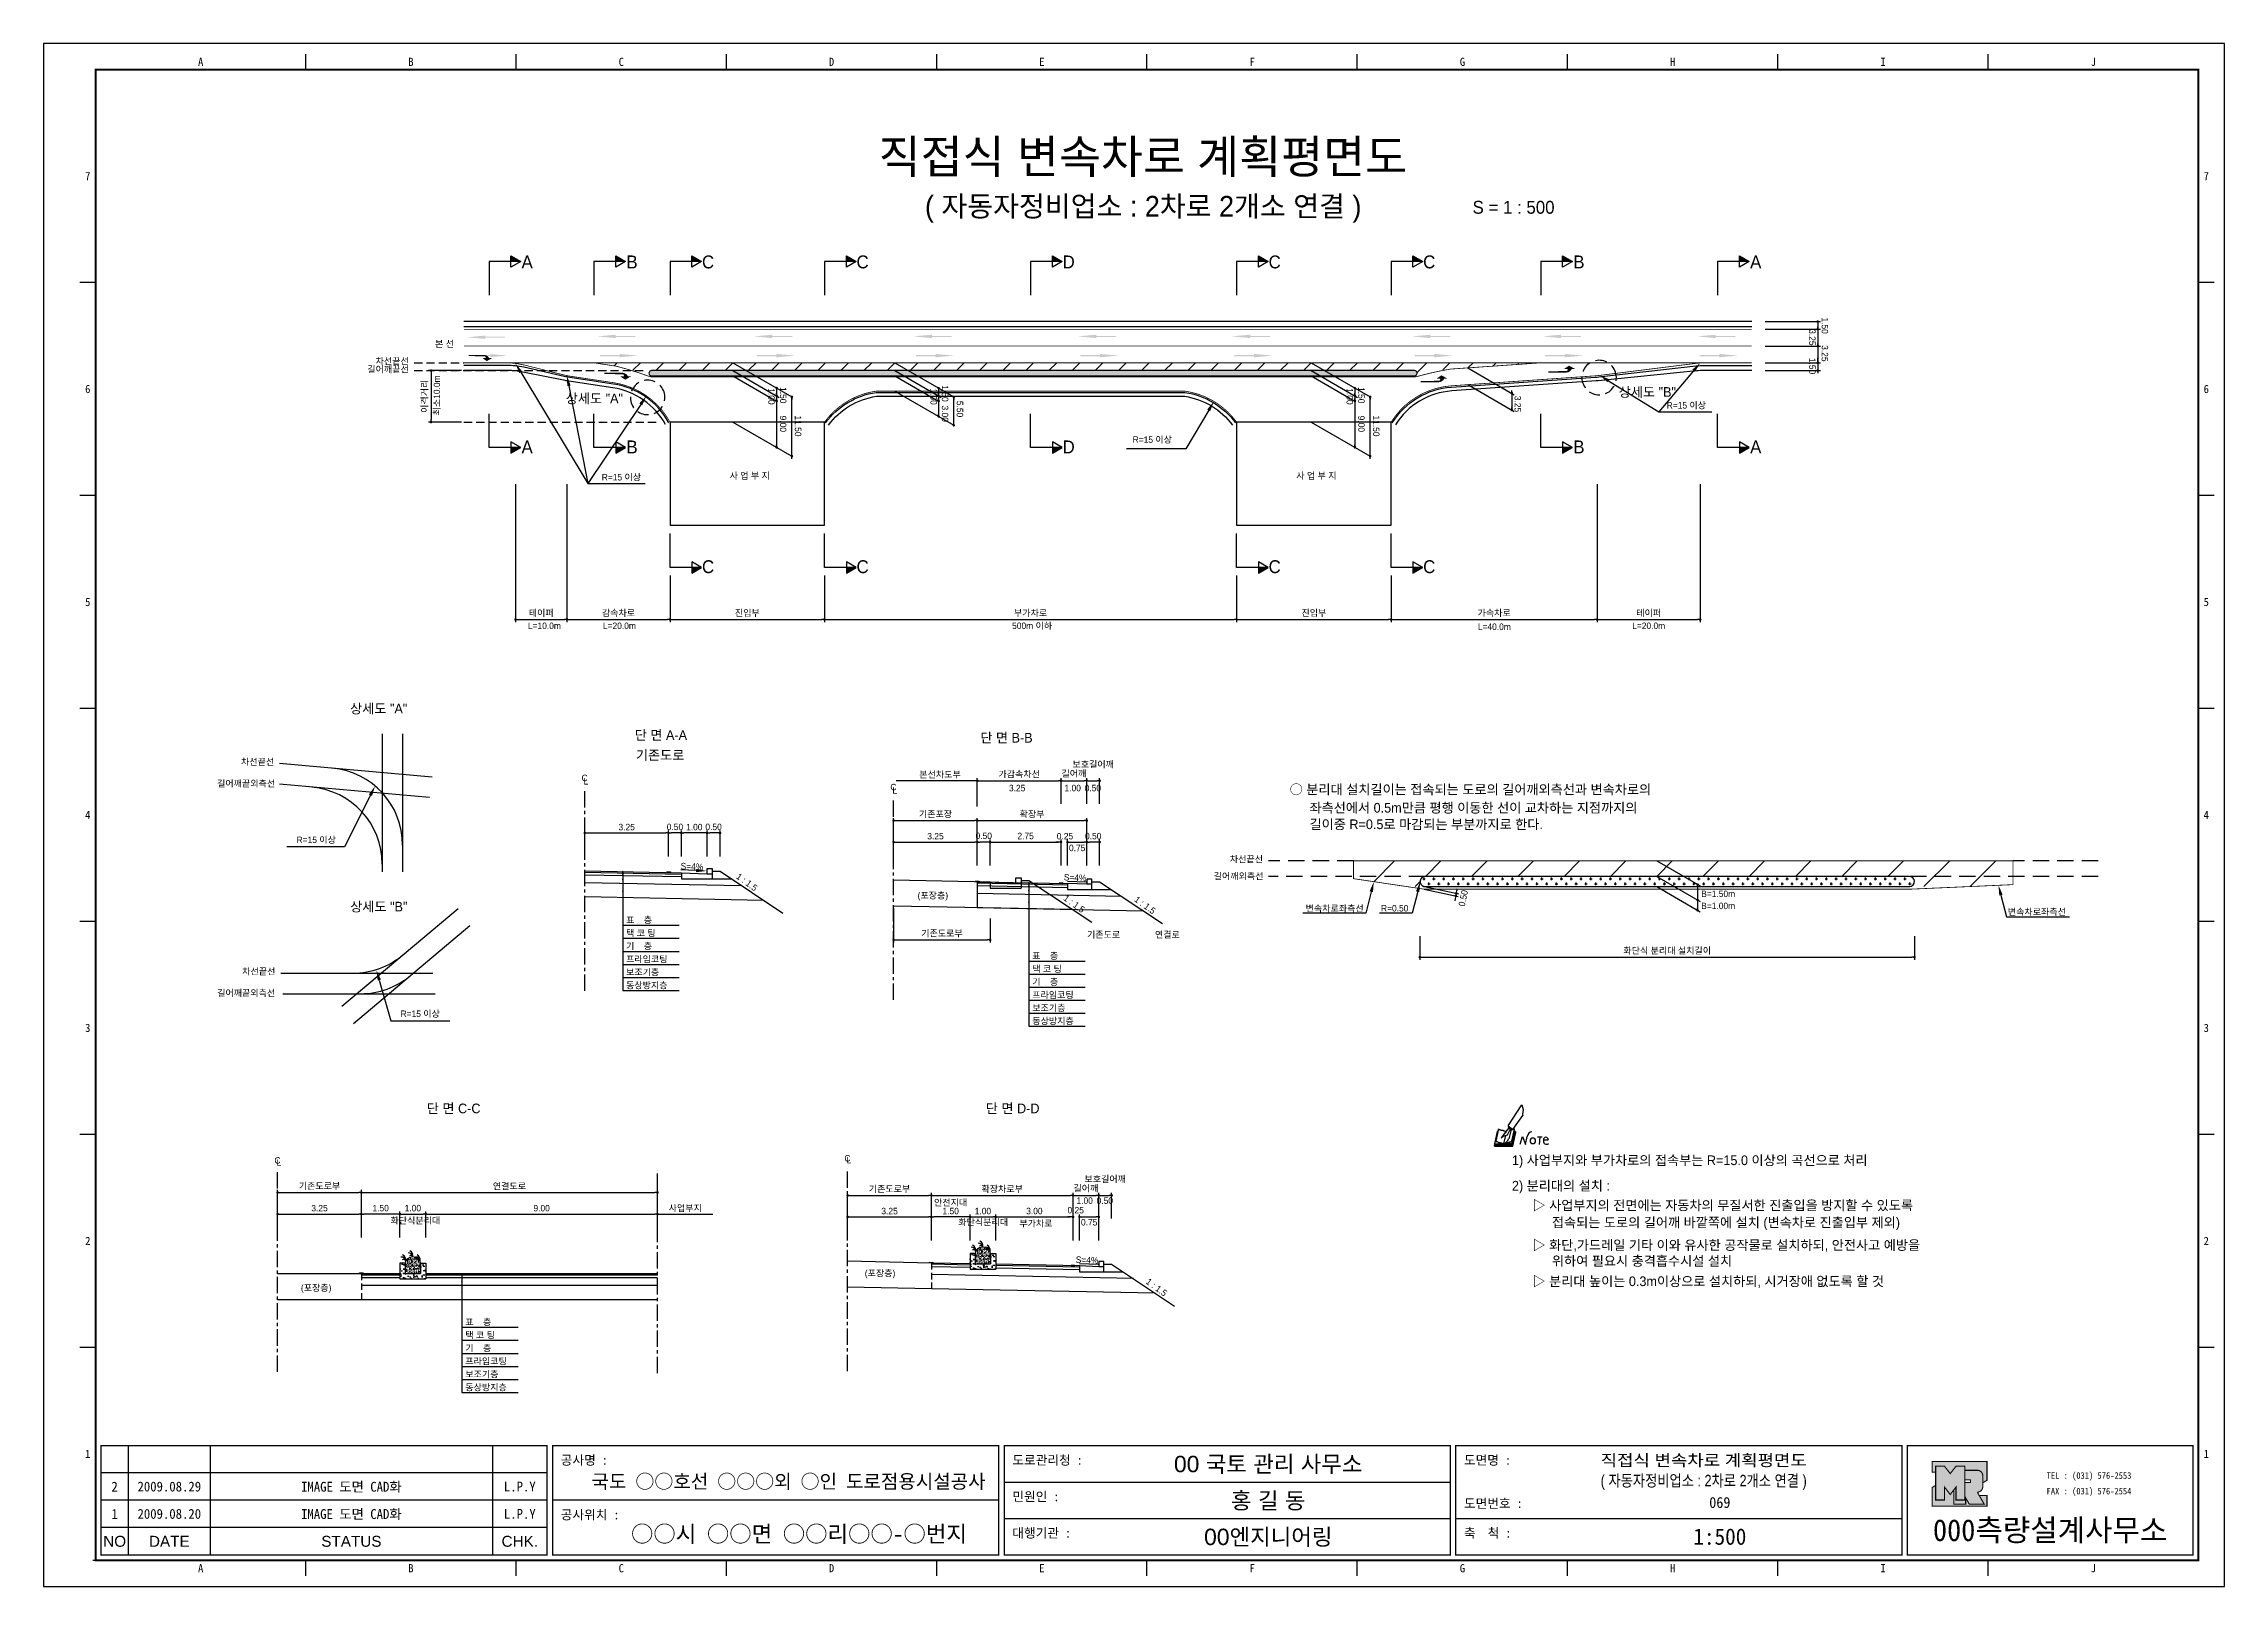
# Model space of a CAD drawing. Header units: millimetres. Extents: x 463 to 887, y -2 to 297.
import ezdxf
from ezdxf.enums import TextEntityAlignment as Align

# ---------------------------------------------------------------- set-up
doc = ezdxf.new("R2010")
doc.units = ezdxf.units.MM
doc.linetypes.add('CENTER', pattern=[50.8, 31.75, -6.35, 6.35, -6.35])
doc.linetypes.add('HIDDEN', pattern=[9.525, 6.35, -3.175])
for name, color, linetype in [('CC-GSTR-0004', 4, 'Continuous'), ('CM-LANE-0030', 30, 'Continuous'), ('CZ-DIMT-0002', 7, 'Continuous'), ('CZ-EXST-0002', 1, 'Continuous'), ('CZ-LIN1-0007', 7, 'Continuous'), ('CZ-LIN2-0003', 3, 'Continuous'), ('CZ-LINE-0001', 7, 'Continuous'), ('CZ-TEXT-BOX0', 7, 'Continuous'), ('TITLE', 7, 'Continuous')]:
    doc.layers.add(name, color=color, linetype=linetype)
doc.styles.add('견고딕', font='arial.ttf')
doc.styles.add('돋움', font='')
doc.styles.add('돋음체', font='')
doc.styles.get('돋움').set_extended_font_data('Dotum')
doc.styles.get('돋음체').set_extended_font_data('DotumChe')

msp = doc.modelspace()

# ---------------------------------------------------------------- texts
at = {"layer": 'CZ-DIMT-0002', "style": '돋움'}
for s, height, p in [('A', 2.5, (557.3, 254.73)), ('B', 2.5, (577.66, 254.73)), ('C', 2.5, (592.42, 254.73)), ('C', 2.5, (622.42, 254.73)), ('D', 2.5, (662.42, 254.73)), ('C', 2.5, (702.42, 254.73)), ('C', 2.5, (732.42, 254.73)), ('B', 2.5, (761.48, 254.73)), ('A', 2.5, (795.81, 254.73)), ('본 선', 1.25, (541.25, 238.84)), ('길어깨끝선', 1.25, (530.3, 233.89)), ('차선끝선', 1.25, (531.09, 235.48)), ('상세도 "A"', 1.875, (570.35, 228.24)), ('상세도 "B"', 1.875, (774.77, 229.49)), ('R=15 이상', 1.25, (782.34, 226.9)), ('R=15 이상', 1.25, (678.66, 220.25)), ('A', 2.5, (557.3, 218.83)), ('B', 2.5, (577.66, 218.83)), ('D', 2.5, (662.42, 218.83)), ('B', 2.5, (761.48, 218.83)), ('A', 2.5, (795.81, 218.83)), ('R=15 이상', 1.25, (575.6, 212.95)), ('사 업 부 지', 1.25, (600.51, 213.24)), ('사 업 부 지', 1.25, (710.51, 213.24)), ('C', 2.5, (592.42, 195.59)), ('C', 2.5, (622.42, 195.59)), ('C', 2.5, (702.42, 195.59)), ('C', 2.5, (732.42, 195.59)), ('L=10.0m', 1.25, (560.65, 184.12)), ('L=20.0m', 1.25, (575.21, 184.12)), ('500m 이하', 1.25, (655.33, 184.12)), ('L=40.0m', 1.25, (745.06, 183.94)), ('L=20.0m', 1.25, (775.02, 184.12)), ('차선끝선', 1.25, (504.97, 157.73)), ('길어깨끝외측선', 1.25, (502.74, 153.53)), ('C', 1.25, (568.45, 154.59)), ('L', 1.25, (568.72, 153.94)), ('C', 1.25, (628.4, 152.82)), ('L', 1.25, (628.67, 152.16)), ('R=15 이상', 1.25, (516.35, 142.58)), ('차선끝선', 1.25, (696.93, 138.83)), ('차선끝선', 1.25, (505.2, 117.05)), ('길어깨끝외측선', 1.25, (502.75, 112.87)), ('R=15 이상', 1.25, (536.54, 108.84)), ('C', 1.25, (508.83, 80.38)), ('L', 1.25, (509.09, 79.99)), ('C', 1.25, (619.48, 80.79)), ('L', 1.25, (619.75, 80.4))]:
    msp.add_text(s, height=height, dxfattribs=at).set_placement(p, align=Align.MIDDLE_CENTER)
for s, rotation, p in [('3.25', 270, (806.17, 241.68)), ('1.50', 270, (808.61, 243.96)), ('3.25', 270, (808.61, 238.57)), ('1.50', 270, (806.17, 236.12)), ('최소10.0m', 90, (540.39, 224.94))]:
    msp.add_text(s, height=1.25, rotation=rotation, dxfattribs=at).set_placement(p)
for s, p in [('3.25', (650.83, 152.01)), ('1.00', (661.62, 152.01)), ('0.50', (665.53, 152.01)), ('길어깨외측선', (690.58, 134.92)), ('(포장층)', (633.1, 131.17)), ('B=1.50m', (785.22, 131.48)), ('표    층', (576.5, 126.39)), ('변속차로좌측선', (708.43, 128.65)), ('R=0.50', (723.06, 128.68)), ('B=1.00m', (785.22, 129.14)), ('변속차로좌측선', (844.75, 127.99)), ('택 코 팅', (576.5, 123.86)), ('기존도로', (665.99, 123.57)), ('연결로', (679.17, 123.57)), ('프라임코팅', (576.5, 118.8)), ('기    층', (576.5, 121.33)), ('표    층', (655.36, 119.45)), ('보조기층', (576.5, 116.27)), ('동상방지층', (576.5, 113.73)), ('기    층', (655.36, 114.39)), ('택 코 팅', (655.36, 116.92)), ('프라임코팅', (655.36, 111.86)), ('보조기층', (655.36, 109.33)), ('동상방지층', (655.36, 106.8)), ('안전지대', (636.29, 71.59)), ('1.00', (663.94, 71.94)), ('0.50', (667.85, 71.94)), ('화단식분리대', (530.77, 68.09)), ('사업부지', (584.77, 70.49)), ('화단식분리대', (641.01, 67.76)), ('부가차로', (652.85, 67.52)), ('(포장층)', (513.38, 55.03)), ('(포장층)', (622.85, 57.86)), ('표    층', (545.3, 48.38)), ('택 코 팅', (545.3, 45.85)), ('기    층', (545.3, 43.32)), ('프라임코팅', (545.3, 40.78)), ('보조기층', (545.3, 38.25)), ('동상방지층', (545.3, 35.72))]:
    msp.add_text(s, height=1.25, dxfattribs=at).set_placement(p)
for s, p in [('○ 분리대 설치길이는 접속되는 도로의 길어깨외측선과 변속차로의', (705.33, 152.36)), ('좌측선에서 0.5m만큼 평행 이동한 선이 교차하는 지점까지의', (709.18, 148.8)), ('길이중 R=0.5로 마감되는 부분까지로 한다.', (709.18, 145.6)), ('1) 사업부지와 부가차로의 접속부는 R=15.0 이상의 곡선으로 처리', (748.48, 80.4)), ('2) 분리대의 설치 :', (748.48, 75.46)), ('▷ 사업부지의 전면에는 자동차의 무질서한 진출입을 방지할 수 있도록', (752.46, 71.66)), ('접속되는 도로의 길어깨 바깥쪽에 설치 (변속차로 진출입부 제외)', (756.24, 68.34)), ('▷ 화단,가드레일 기타 이와 유사한 공작물로 설치하되, 안전사고 예방을', (752.46, 63.94)), ('위하여 필요시 충격흡수시설 설치', (756.24, 60.87)), ('▷ 분리대 높이는 0.3m이상으로 설치하되, 시거장애 없도록 할 것', (752.46, 56.92))]:
    msp.add_text(s, height=1.875, dxfattribs=at).set_placement(p, align=Align.MIDDLE_LEFT)
for s, rotation, p in [('S=4%', 357.7094, (589.29, 137.42)), ('1 : 1.5', 323.8881, (599.95, 134.38)), ('S=4%', 357.7094, (663.68, 135.26)), ('1 : 1.5', 323.8881, (663.5, 130.17)), ('1 : 1.5', 323.8881, (677.25, 129.92)), ('S=4%', 357.7094, (666, 61.04)), ('1 : 1.5', 323.8881, (679.49, 55.75))]:
    msp.add_text(s, height=1.25, rotation=rotation, dxfattribs=at).set_placement(p, align=Align.MIDDLE_CENTER)
at = {"layer": 'CZ-DIMT-0002', "char_height": 1.25, "attachment_point": 5, "style": '돋움'}
for s, insert, rotation in [('1.00', (604.72, 228.63), 270), ('1.50', (606.99, 228.86), 270), ('1.00', (636.21, 228.59), 270), ('1.50', (638.42, 229.2), 270), ('1.00', (716.98, 228.63), 270), ('1.50', (719.24, 228.86), 270), ('3.25', (749.6, 227.16), 270), ('9.00', (606.99, 223.31), 270), ('11.50', (609.88, 222.89), 270), ('3.00', (638.42, 225.28), 270), ('5.50', (641.31, 226.18), 270), ('9.00', (719.24, 223.31), 270), ('11.50', (722.13, 222.89), 270), ('\\A1;0.50', (739.03, 131.25), 78.0015)]:
    msp.add_mtext(s, dxfattribs=dict(at, insert=insert, rotation=rotation))
at = {"layer": 'CZ-DIMT-0002', "insert": (637.45, 155.2), "char_height": 1.25, "attachment_point": 5, "style": '돋움'}
msp.add_mtext('본선차도부', dxfattribs=at)
at = {"layer": 'CZ-LINE-0001', "insert": (537.45, 228.65), "char_height": 1.25, "attachment_point": 5, "rotation": 90, "style": '돋움'}
msp.add_mtext('\\A1;이격거리', dxfattribs=at)
at = {"layer": 'CZ-LINE-0001', "char_height": 1.25, "attachment_point": 5, "style": '돋움'}
for s, insert in [('\\A1;테이퍼', (560.03, 186.54)), ('\\A1;감속차로', (575.03, 186.55)), ('\\A1;진입부', (600.03, 186.54)), ('\\A1;부가차로', (655.03, 186.54)), ('\\A1;진입부', (710.03, 186.54)), ('\\A1;가속차로', (745.03, 186.55)), ('\\A1;테이퍼', (775.03, 186.54)), ('\\A1;보호길어깨', (667.19, 157.17)), ('\\A1;가감속차선', (652.82, 155.25)), ('\\A1;길어깨', (663.44, 155.38)), ('\\A1;기존포장', (636.57, 147.51)), ('\\A1;확장부', (655.32, 147.51)), ('\\A1;3.25', (576.62, 145.05)), ('\\A1;0.50', (585.99, 145.08)), ('\\A1;1.00', (589.74, 145.05)), ('\\A1;0.50', (593.49, 145.08)), ('\\A1;0.50', (645.94, 143.35)), ('\\A1;2.75', (654.07, 143.32)), ('\\A1;0.50', (667.19, 143.3)), ('\\A1;3.25', (636.57, 143.28)), ('\\A1;0.25', (661.7, 143.28)), ('\\A1;0.75', (664.07, 141)), ('\\A1;기존도로부', (637.82, 124.37)), ('\\A1;화단식 분리대 설치길이', (778.62, 121.02)), ('\\A1;보호길어깨', (669.52, 76.69)), ('\\A1;기존도로부', (516.99, 75.33)), ('\\A1;연결도로', (553.86, 75.32)), ('\\A1;기존도로부', (627.65, 74.77)), ('\\A1;확장차로{\\fGulimChe|b0|i0|c129|p32;부}', (649.52, 74.77)), ('\\A1;길어깨', (665.77, 74.89)), ('\\A1;3.25', (516.99, 71.1)), ('\\A1;1.50', (528.86, 71.11)), ('\\A1;1.00', (535.11, 71.11)), ('\\A1;9.00', (560.11, 71.1)), ('\\A1;3.25', (627.65, 70.54)), ('\\A1;1.50', (639.52, 70.54)), ('\\A1;1.00', (645.77, 70.54)), ('\\A1;3.00', (655.77, 70.54)), ('\\A1;0.25', (663.79, 70.71)), ('\\A1;0.75', (666.4, 68.36))]:
    msp.add_mtext(s, dxfattribs=dict(at, insert=insert))
at = {"layer": 'CZ-TEXT-BOX0', "style": '돋움'}
for s, p in [('상세도 "A"', (528.48, 168.05)), ('단 면 A-A', (583.26, 162.92)), ('단 면 B-B', (650.35, 162.39)), ('기존도로', (583.11, 159.02)), ('상세도 "B"', (528.5, 129.62)), ('단 면 C-C', (543.03, 90.46)), ('단 면 D-D', (651.55, 90.46))]:
    msp.add_text(s, height=1.875, dxfattribs=at).set_placement(p, align=Align.MIDDLE_CENTER)
at = {"layer": 'TITLE', "color": 3, "linetype": 'Continuous', "style": '돋음체'}
for s, p in [('A', (493.92, 293.56)), ('B', (534.74, 293.56)), ('C', (575.57, 293.56)), ('D', (616.39, 293.56)), ('E', (657.22, 293.56)), ('F', (698.04, 293.56)), ('G', (738.87, 293.56)), ('H', (779.69, 293.56)), ('I', (820.52, 293.56)), ('J', (861.34, 293.56)), ('7', (472, 271.39)), ('7', (883.27, 271.39)), ('6', (472, 230.06)), ('6', (883.27, 230.06)), ('5', (472, 188.73)), ('5', (883.27, 188.73)), ('4', (472, 147.4)), ('4', (883.27, 147.4)), ('3', (472, 106.08)), ('3', (883.27, 106.08)), ('2', (472, 64.75)), ('2', (883.27, 64.75)), ('1', (472, 23.42)), ('1', (883.27, 23.42)), ('A', (493.92, 1.24)), ('B', (534.74, 1.24)), ('C', (575.57, 1.24)), ('D', (616.39, 1.24)), ('E', (657.22, 1.24)), ('F', (698.04, 1.24)), ('G', (738.87, 1.24)), ('H', (779.69, 1.24)), ('I', (820.52, 1.24)), ('J', (861.34, 1.24))]:
    msp.add_text(s, height=1.59, dxfattribs=at).set_placement(p, align=Align.MIDDLE)
at = {"layer": 'TITLE', "style": '돋움'}
for s, height, p in [('직접식 변속차로 계획평면도', 6.5, (676.84, 275.17)), ('( 자동자정비업소 : 2차로 2개소 연결 )', 4, (676.89, 265.54))]:
    msp.add_text(s, height=height, dxfattribs=at).set_placement(p, align=Align.MIDDLE_CENTER)
msp.add_text('S = 1 : 500', height=2.5, dxfattribs=at).set_placement((740.84, 265.33), align=Align.MIDDLE_LEFT)
at = {"layer": 'TITLE', "style": '돋음체'}
for s, p in [('공사명 : ', (563.83, 21.32)), ('도로관리청 :', (651.5, 21.32)), ('도면명 :', (739.17, 21.32)), ('공사위치 :', (563.83, 10.71)), ('민원인 :', (651.5, 14.24)), ('도면번호 :', (739.17, 12.92)), ('대행기관 :', (651.5, 7.17)), ('축  척 :', (739.17, 7.17))]:
    msp.add_text(s, height=1.804, dxfattribs=at).set_placement(p)
at = {"layer": 'TITLE', "color": 7, "linetype": 'Continuous'}
for s, height, style, p in [('00 국토 관리 사무소', 3.1832, '견고딕', (701.17, 21.49)), ('국도 ○○호선 ○○○외 ○인 도로점용시설공사', 2.7, '돋음체', (608.05, 18.11)), ('홍 길 동', 3.183, '견고딕', (701.17, 14.42)), ('○○시 ○○면 ○○리○○-○번지', 3.1832, '돋음체', (610.07, 7.94)), ('00엔지니어링', 3.183, '견고딕', (701.17, 7.35))]:
    msp.add_text(s, height=height, dxfattribs=dict(at, style=style)).set_placement(p, align=Align.MIDDLE)
at = {"layer": 'TITLE', "style": '돋움'}
for s, width, p, p2 in [('직접식 변속차로 계획평면도', 1.010039, (765.71, 21.06), (805.71, 21.06)), ('( 자동자정비업소 : 2차로 2개소 연결 )', 0.741327, (765.71, 17.11), (805.71, 17.11))]:
    msp.add_text(s, height=2.25, dxfattribs=dict(at, width=width)).set_placement(p, p2, align=Align.FIT)
at = {"layer": 'TITLE', "color": 1, "linetype": 'Continuous', "style": '돋음체'}
msp.add_text('2', height=1.91, dxfattribs=at).set_placement((477.22, 17.07), align=Align.MIDDLE)
at = {"layer": 'TITLE', "linetype": 'Continuous'}
for s, height, style, p in [('2009.08.29', 1.91, '돋음체', (487.83, 17.07)), ('L.P.Y', 1.91, '돋음체', (555.87, 17.07)), ('2009.08.20', 1.91, '돋음체', (487.83, 11.77)), ('L.P.Y', 1.91, '돋음체', (555.87, 11.77)), ('069', 2.122, '돋음체', (788.84, 13.98)), ('1', 1.91, '돋음체', (477.22, 11.77)), ('1:500', 3.183, '돋음체', (788.84, 7.35)), ('NO', 2.122, '견고딕', (477.22, 6.46)), ('DATE', 2.122, '견고딕', (487.83, 6.46)), ('STATUS', 2.122, '견고딕', (523.18, 6.46)), ('CHK.', 2.122, '견고딕', (555.87, 6.46))]:
    msp.add_text(s, height=height, dxfattribs=dict(at, style=style)).set_placement(p, align=Align.MIDDLE)
at = {"layer": 'TITLE', "style": '돋음체'}
for p in [(523.18, 17.07), (523.18, 11.77)]:
    msp.add_text('IMAGE 도면 CAD화', height=1.9099, dxfattribs=at).set_placement(p, align=Align.MIDDLE)
at = {"layer": 'TITLE', "color": 180, "style": '돋음체'}
for s, p in [('TEL : (031) 576-2553', (852.28, 18.59)), ('FAX : (031) 576-2554', (852.28, 15.56))]:
    msp.add_text(s, height=1.2733, dxfattribs=at).set_placement(p)
msp.add_text('000측량설계사무소', height=4.244, dxfattribs=at).set_placement((852.97, 6.5), align=Align.CENTER)

# ---------------------------------------------------------------- blocks, each defined once
blk = doc.blocks.new('note')
for p, q in [((0.85, 3.5), (3.53, 7.57)), ((1.8, 2.79), (3.74, 5.46)), ((3.53, 7.57), (3.8, 6.64)), ((3.8, 6.64), (3.69, 5.72)), ((3.69, 5.72), (3.74, 5.46)), ((-1.24, 2.36), (-1.77, 0)), ((-1.77, 0), (1.77, 0)), ((-1.77, 0), (-1.77, -0.3)), ((-1.53, 0.52), (-1.55, 0.54)), ((-1.01, 2.9), (-1.53, 0.52)), ((-1.48, 0.48), (-1.53, 0.52)), ((-1.43, 0.44), (-1.48, 0.48)), ((-1.38, 0.41), (-1.43, 0.44)), ((-1.33, 0.4), (-1.38, 0.41)), ((-1.27, 0.37), (-1.33, 0.4)), ((-1.22, 0.35), (-1.27, 0.37)), ((-1.13, 2.36), (-1.24, 2.36)), ((-1.17, 0.33), (-1.22, 0.35)), ((-1.12, 0.32), (-1.17, 0.33)), ((-1.02, 0.25), (-1.12, 0.32)), ((-0.97, 0.22), (-1.02, 0.25)), ((-1, 2.9), (-1.01, 2.9)), ((-0.98, 2.85), (-1, 2.9)), ((-0.95, 2.8), (-0.98, 2.85)), ((-0.93, 0.21), (-0.97, 0.22)), ((-0.9, 2.75), (-0.95, 2.8)), ((-0.88, 0.19), (-0.93, 0.21)), ((-0.85, 2.72), (-0.9, 2.75)), ((-0.8, 0.18), (-0.88, 0.19)), ((-0.79, 2.69), (-0.85, 2.72)), ((-0.75, 0.17), (-0.8, 0.18)), ((-0.74, 2.68), (-0.79, 2.69)), ((-0.7, 0.16), (-0.75, 0.17)), ((-0.69, 2.65), (-0.74, 2.68)), ((-0.64, 0.15), (-0.7, 0.16)), ((-0.64, 2.65), (-0.69, 2.65)), ((-0.59, 2.63), (-0.64, 2.65)), ((-0.58, 0.14), (-0.64, 0.15)), ((-0.54, 2.62), (-0.59, 2.63)), ((-0.53, 0.13), (-0.58, 0.14)), ((-0.48, 2.61), (-0.54, 2.62)), ((-0.48, 0.12), (-0.53, 0.13)), ((-0.43, 2.61), (-0.48, 2.61)), ((-0.43, 0.11), (-0.48, 0.12)), ((0.75, 2.77), (-0.46, 1.16)), ((0.37, 2.24), (-0.46, 1.16)), ((-0.46, 1.16), (-0.08, 1.47)), ((-0.38, 2.59), (-0.43, 2.61)), ((-0.38, 0.08), (-0.43, 0.11)), ((-0.33, 2.59), (-0.38, 2.59)), ((-0.29, 0.06), (-0.38, 0.08)), ((-0.27, 2.58), (-0.33, 2.59)), ((-0.23, 0.05), (-0.29, 0.06)), ((-0.22, 2.57), (-0.27, 2.58)), ((-0.16, 0.04), (-0.23, 0.05)), ((-0.17, 2.56), (-0.22, 2.57)), ((-0.12, 2.55), (-0.17, 2.56)), ((-0.11, 0.03), (-0.16, 0.04)), ((-0.07, 2.53), (-0.12, 2.55)), ((-0.04, 0.02), (-0.11, 0.03)), ((-0.08, 1.47), (0.72, 1.75)), ((-0.01, 2.51), (-0.07, 2.53)), ((-0.05, -0.3), (-0.05, 0)), ((0, 0), (-0.04, 0.02)), ((0.04, 2.5), (-0.01, 2.51)), ((0.37, 1.63), (0, 0)), ((0, 0), (1.6, 0.53)), ((0, 0), (1.65, 0.18)), ((0, 0.01), (0.06, 0.04)), ((0, -0.3), (0, 0)), ((0.09, 2.48), (0.04, 2.5)), ((0.05, -0.3), (0.05, 0)), ((0.06, 0.04), (0.11, 0.07)), ((0.14, 2.48), (0.09, 2.48)), ((0.11, 0.07), (0.16, 0.09)), ((0.2, 2.47), (0.14, 2.48)), ((0.16, 0.09), (0.21, 0.12)), ((0.26, 2.43), (0.18, 2.46)), ((0.21, 0.12), (0.27, 0.14)), ((0.34, 2.4), (0.26, 2.43)), ((0.27, 0.14), (0.36, 0.19)), ((0.45, 2.37), (0.34, 2.4)), ((0.36, 0.19), (0.41, 0.22)), ((0.41, 0.22), (0.46, 0.27)), ((0.46, 0.27), (0.51, 0.3)), ((0.51, 0.3), (0.56, 0.34)), ((0.56, 0.34), (0.6, 0.4)), ((0.6, 0.4), (0.64, 0.45)), ((0.64, 0.45), (0.67, 0.51)), ((0.67, 0.51), (0.74, 0.58)), ((0.72, 1.75), (1.16, 2.53)), ((0.74, 0.58), (0.79, 0.63)), ((1, 3.1), (0.75, 2.77)), ((0.79, 0.63), (0.83, 0.68)), ((0.83, 0.68), (0.86, 0.73)), ((0.85, 3.5), (1.8, 2.79)), ((1, 3.4), (0.85, 3.21)), ((0.85, 3.21), (1.52, 2.71)), ((0.86, 0.73), (0.89, 0.79)), ((0.89, 0.84), (0.92, 0.89)), ((0.89, 0.79), (0.89, 0.84)), ((0.92, 0.89), (0.96, 0.95)), ((0.96, 0.95), (1.01, 0.97)), ((1.47, 2.74), (1.01, 0.97)), ((1.16, 2.53), (1.37, 2.82)), ((2.13, 2.84), (1.44, 2.63)), ((1.52, 2.71), (1.66, 2.9)), ((1.6, 0.53), (2.13, 2.84)), ((1.65, 0.18), (2.19, 2.48)), ((1.77, 0), (2.3, 2.36)), ((1.77, -0.3), (2.3, 2.07)), ((1.77, -0.38), (2.3, 1.99)), ((1.77, -0.44), (2.3, 1.93)), ((1.77, 0), (1.77, -0.3)), ((2.19, 2.48), (2.04, 2.47)), ((2.3, 2.36), (2.16, 2.36)), ((2.3, 2.36), (2.3, 2.07)), ((3.21, -0.08), (3.68, 1.4)), ((3.68, 1.4), (4.26, -0.14)), ((4.26, -0.14), (4.56, 1.44)), ((6.55, 1.34), (7.46, 1.34)), ((7.01, 1.34), (6.87, -0.11)), ((7.71, 0.77), (7.71, 0.55)), ((7.71, 0.77), (8.67, 0.77)), ((-1.77, -0.3), (1.77, -0.3)), ((-1.77, -0.43), (-1.77, -0.3)), ((-1.77, -0.37), (1.77, -0.37)), ((-1.77, -0.43), (1.77, -0.43))]:
    blk.add_line(p, q)
for centre, major_axis, start_param, end_param in [((0.4, 2.31), (0.0702, 0.0702), 3.283946, 6.425539), ((5.68, 1.23), (-0.806, 0.806), -0.591174, 0.597824), ((5.66, 0.58), (-0.378, 0.378), 3.926991, 10.210176), ((8.3, 0.49), (0.422, 0.422), 2.265602, 4.634911), ((8.19, 0.77), (-0.342, 0.342), 3.926991, 7.068583)]:
    blk.add_ellipse(centre, major_axis=major_axis, ratio=1, start_param=start_param, end_param=end_param)
blk = doc.blocks.new('_Dot')
at = {"color": 0, "linetype": 'ByBlock', "lineweight": -2}
blk.add_line((-0.5, 0), (-1, 0), dxfattribs=at)
at = {"color": 0, "linetype": 'ByBlock', "const_width": 0.5}
blk.add_lwpolyline([(-0.25, 0, 1), (0.25, 0, 1)], format="xyb", close=True, dxfattribs=at)

# ---------------------------------------------------------------- hatches: boundary and pattern name
at = {"layer": 'CM-LANE-0030'}
h = msp.add_hatch(dxfattribs=at)
h.set_pattern_fill('ANSI31', color=256, style=0)
h.set_pattern_definition([(45, (-544.8255, 4.5784), (-2.245064, 2.245064), [])])
h.paths.add_polyline_path([(570.27, 235.15), (574.57, 234.5, -0.082795), (580.28, 232.65), (581.31, 232.65, 0.001767), (581.2, 232.71, -0.768255), (581.45, 233.65), (729.58, 233.65, -0.801424), (729.79, 232.69, 0.001479), (729.69, 232.65), (730.93, 232.65, -0.078793), (736.5, 233.93), (754.08, 235.15)])
at = {"layer": 'CZ-EXST-0002'}
h = msp.add_hatch(dxfattribs=at)
h.set_pattern_fill('AR-SAND', color=256, scale=0.01, style=0)
h.set_pattern_definition([(37.5, (-464.84574, 3543.14727), (-0.016000313, 0.489413237), [0, -0.38608, 0, -0.4318, 0, -0.41275]), (7.5, (-464.84574, 3543.1473), (0.44952328, 0.7168251), [0, -0.20828, 0, -0.34798, 0, -0.13335]), (327.5, (-465.15816, 3543.14727), (0.79099237, 0.001437185), [0, -0.127, 0, -0.4572, 0, -0.5969]), (317.5, (-465.15816, 3543.1473), (0.76355645, 0.22292932), [0, -0.0635, 0, -0.29972, 0, -0.3429])])
edge = h.paths.add_edge_path()
edge.add_ellipse((645.77, 62.3), major_axis=(-1.5, 0), ratio=0.829212, start_angle=180, end_angle=360)
edge.add_line((644.27, 62.3), (644.27, 60.3))
edge.add_line((644.27, 60.3), (647.27, 60.3))
edge.add_line((647.27, 60.3), (647.27, 62.3))
h = msp.add_hatch(dxfattribs=at)
h.set_pattern_fill('AR-CONC', color=256, scale=0.01, style=0)
h.set_pattern_definition([(50, (-575.5037, 3541.2604), (1.8218467, -0.15939086), [0.1905, -2.0955]), (355, (-575.5037, 3541.2604), (-0.3524283, 1.9105664), [0.1524, -1.6764]), (100.451, (-575.3519, 3541.2472), (1.469425, 1.7511669), [0.1619, -1.7809]), (46.1842, (-575.5037, 3541.7684), (2.7107904, -0.4204233), [0.28575, -3.14325]), (96.6356, (-575.2778, 3541.7334), (2.3740423, 2.4742556), [0.24285, -2.67135]), (351.184, (-575.5037, 3541.7684), (2.374046, 2.4742512), [0.2286, -2.5146]), (21, (-575.2497, 3541.6414), (1.5161488, -1.0226552), [0.1905, -2.0955]), (326, (-575.2497, 3541.6414), (0.6180203, 1.8418797), [0.1524, -1.6764]), (71.4514, (-575.1233, 3541.5562), (2.1341649, 0.8192286), [0.1619, -1.7809]), (37.5, (-575.5037, 3541.26044), (0.03088603, 0.84555039), [0, -1.65608, 0, -1.7018, 0, -1.68275]), (7.5, (-575.5037, 3541.2604), (0.66819663, 1.00180575), [0, -0.97028, 0, -1.61798, 0, -0.64135]), (327.5, (-576.0701, 3541.26044), (1.35590595, -0.05728744), [0, -0.635, 0, -1.9812, 0, -2.6289]), (317.5, (-576.3241, 3541.2604), (1.4812918, 0.2542649), [0, -0.8255, 0, -1.31572, 0, -1.8669])])
h.paths.add_polyline_path([(537.61, 57.41), (537.61, 60.41), (536.61, 60.41), (536.61, 58.41), (533.61, 58.41), (533.61, 60.41), (532.61, 60.41), (532.61, 57.41)])
h = msp.add_hatch(dxfattribs=at)
h.set_pattern_fill('AR-SAND', color=256, scale=0.01, style=0)
h.set_pattern_definition([(37.5, (-575.5037, 3541.26044), (-0.016000313, 0.489413237), [0, -0.38608, 0, -0.4318, 0, -0.41275]), (7.5, (-575.5037, 3541.26044), (0.44952328, 0.7168251), [0, -0.20828, 0, -0.34798, 0, -0.13335]), (327.5, (-575.8161, 3541.26044), (0.79099237, 0.001437185), [0, -0.127, 0, -0.4572, 0, -0.5969]), (317.5, (-575.8161, 3541.26044), (0.76355645, 0.22292932), [0, -0.0635, 0, -0.29972, 0, -0.3429])])
edge = h.paths.add_edge_path()
edge.add_ellipse((535.11, 60.41), major_axis=(-1.5, 0), ratio=0.829212, start_angle=180, end_angle=360)
edge.add_line((533.61, 60.41), (533.61, 58.41))
edge.add_line((533.61, 58.41), (536.61, 58.41))
edge.add_line((536.61, 58.41), (536.61, 60.41))
h = msp.add_hatch(dxfattribs=at)
h.set_pattern_fill('AR-CONC', color=256, scale=0.01, style=0)
h.set_pattern_definition([(50, (-464.8457, 3543.1473), (1.8218467, -0.15939086), [0.1905, -2.0955]), (355, (-464.8457, 3543.1473), (-0.3524283, 1.9105664), [0.1524, -1.6764]), (100.451, (-464.694, 3543.134), (1.469425, 1.7511669), [0.1619, -1.7809]), (46.1842, (-464.8457, 3543.6553), (2.7107904, -0.4204233), [0.28575, -3.14325]), (96.6356, (-464.6198, 3543.6202), (2.3740423, 2.4742556), [0.24285, -2.67135]), (351.184, (-464.8457, 3543.6553), (2.374046, 2.4742512), [0.2286, -2.5146]), (21, (-464.5917, 3543.5283), (1.5161488, -1.0226552), [0.1905, -2.0955]), (326, (-464.5917, 3543.5283), (0.6180203, 1.8418797), [0.1524, -1.6764]), (71.4514, (-464.4654, 3543.443), (2.1341649, 0.8192286), [0.1619, -1.7809]), (37.5, (-464.84574, 3543.1473), (0.03088603, 0.84555039), [0, -1.65608, 0, -1.7018, 0, -1.68275]), (7.5, (-464.8457, 3543.1473), (0.66819663, 1.00180575), [0, -0.97028, 0, -1.61798, 0, -0.64135]), (327.5, (-465.41216, 3543.1473), (1.35590595, -0.05728744), [0, -0.635, 0, -1.9812, 0, -2.6289]), (317.5, (-465.6662, 3543.1473), (1.4812918, 0.2542649), [0, -0.8255, 0, -1.31572, 0, -1.8669])])
h.paths.add_polyline_path([(648.27, 59.3), (648.27, 62.3), (647.27, 62.3), (647.27, 60.3), (644.27, 60.3), (644.27, 62.3), (643.27, 62.3), (643.27, 59.3)])
at = {"layer": 'CZ-LIN1-0007'}
for points in [[(549.15, 240.43), (549.15, 240.21), (552.97, 240.21), (552.97, 240), (549.15, 240), (549.15, 239.79), (545.5, 240.11)], [(574.5, 240.6), (574.5, 240.38), (578.32, 240.38), (578.32, 240.17), (574.5, 240.17), (574.5, 239.95), (570.85, 240.28)], [(604.92, 240.6), (604.92, 240.38), (608.75, 240.38), (608.75, 240.17), (604.92, 240.17), (604.92, 239.95), (601.27, 240.28)], [(635.87, 240.6), (635.87, 240.38), (639.7, 240.38), (639.7, 240.17), (635.87, 240.17), (635.87, 239.95), (632.22, 240.28)], [(667.79, 240.6), (667.79, 240.38), (671.61, 240.38), (671.61, 240.17), (667.79, 240.17), (667.79, 239.95), (664.14, 240.28)], [(697.69, 240.6), (697.69, 240.38), (701.52, 240.38), (701.52, 240.17), (697.69, 240.17), (697.69, 239.95), (694.04, 240.28)], [(732.66, 240.6), (732.66, 240.38), (736.49, 240.38), (736.49, 240.17), (732.66, 240.17), (732.66, 239.95), (729.01, 240.28)], [(758.03, 240.6), (758.03, 240.38), (761.86, 240.38), (761.86, 240.17), (758.03, 240.17), (758.03, 239.95), (754.38, 240.28)], [(788.04, 240.6), (788.04, 240.38), (791.86, 240.38), (791.86, 240.17), (788.04, 240.17), (788.04, 239.95), (784.39, 240.28)], [(549.03, 236.67, -0.267976), (549.94, 236.06), (550.49, 236.06), (549.46, 235.48), (548.63, 236.06), (549.24, 236.06, 0.504994), (548.97, 236.43), (545.91, 236.45), (545.92, 236.69)], [(550.16, 236.84), (550.16, 236.65), (546.73, 236.65), (546.73, 236.46), (550.16, 236.46), (550.16, 236.26), (553.43, 236.55)], [(575.23, 236.87), (575.23, 236.65), (571.41, 236.65), (571.41, 236.44), (575.23, 236.44), (575.23, 236.22), (578.88, 236.55)], [(575.84, 233.22, -0.267976), (576.87, 232.53), (577.5, 232.53), (576.33, 231.87), (575.38, 232.52), (576.08, 232.53, 0.504994), (575.77, 232.94), (572.3, 232.96), (572.3, 233.24)], [(605.66, 236.87), (605.66, 236.65), (601.83, 236.65), (601.83, 236.44), (605.66, 236.44), (605.66, 236.22), (609.31, 236.55)], [(636.61, 236.87), (636.61, 236.65), (632.78, 236.65), (632.78, 236.44), (636.61, 236.44), (636.61, 236.22), (640.26, 236.55)], [(668.52, 236.87), (668.52, 236.65), (664.7, 236.65), (664.7, 236.44), (668.52, 236.44), (668.52, 236.22), (672.17, 236.55)], [(698.42, 236.87), (698.42, 236.65), (694.6, 236.65), (694.6, 236.44), (698.42, 236.44), (698.42, 236.22), (702.08, 236.55)], [(733.4, 236.87), (733.4, 236.65), (729.57, 236.65), (729.57, 236.44), (733.4, 236.44), (733.4, 236.22), (737.05, 236.55)], [(758.77, 236.87), (758.77, 236.65), (754.94, 236.65), (754.94, 236.44), (758.77, 236.44), (758.77, 236.22), (762.42, 236.55)], [(759.08, 233.27, 0.267976), (760.11, 233.96), (760.74, 233.96), (759.56, 234.61), (758.62, 233.97), (759.31, 233.96, -0.504994), (759, 233.54), (755.54, 233.52), (755.54, 233.25)], [(788.77, 236.87), (788.77, 236.65), (784.94, 236.65), (784.94, 236.44), (788.77, 236.44), (788.77, 236.22), (792.42, 236.55)], [(734.32, 231.39, 0.267976), (735.34, 232.08), (735.97, 232.07), (734.8, 232.73), (733.86, 232.08), (734.55, 232.08, -0.504994), (734.24, 231.66), (730.78, 231.64), (730.78, 231.37)], [(585.12, 136.23), (585.12, 136.36), (584.37, 136.37), (584.37, 136.25)], [(645.07, 134.46), (645.07, 134.58), (644.32, 134.6), (644.32, 134.47)], [(661.32, 134.13), (661.32, 134.26), (660.57, 134.27), (660.57, 134.15)], [(636.15, 60.46), (636.15, 60.58), (635.4, 60.6), (635.4, 60.47)], [(663.65, 59.91), (663.65, 60.03), (662.9, 60.05), (662.9, 59.92)], [(525.49, 58.41), (525.49, 58.54), (524.74, 58.54), (524.74, 58.41)]]:
    msp.add_hatch(color=256, dxfattribs=at).paths.add_polyline_path(points)
at = {"layer": 'CZ-LIN2-0003'}
h = msp.add_hatch(dxfattribs=at)
h.set_pattern_fill('CROSS', color=256, scale=0.075, style=0)
h.set_pattern_definition([(0, (-544.8255, 4.57843), (0.47625, 0.47625), [0.238125, -0.714375]), (90, (-544.70643, 4.45937), (-0.47625, 0.47625), [0.238125, -0.714375])])
h.paths.add_polyline_path([(581.45, 233.65, 0.768255), (581.2, 232.71, -0.001767), (581.31, 232.65), (729.69, 232.65, -0.001479), (729.79, 232.69, 0.801424), (729.58, 233.65)])
h = msp.add_hatch(dxfattribs=at)
h.set_pattern_fill('CROSS', color=256, scale=0.15, style=0)
h.set_pattern_definition([(0, (398.7582, -323.14725), (0.9525, 0.9525), [0.47625, -1.42875]), (90, (398.9964, -323.3854), (-0.9525, 0.9525), [0.47625, -1.42875])])
h.paths.add_polyline_path([(731.66, 135.5, 0.857281), (731.36, 133.54, -0.001024), (731.51, 133.5), (825.63, 133.5, 1), (825.63, 135.5)])
at = {"layer": 'CZ-LINE-0001'}
for points in [[(554.15, 255.91), (554.15, 254.82), (556.05, 254.82)], [(574.51, 255.91), (574.51, 254.82), (576.41, 254.82)], [(589.27, 255.91), (589.27, 254.82), (591.17, 254.82)], [(619.27, 255.91), (619.27, 254.82), (621.17, 254.82)], [(659.27, 255.91), (659.27, 254.82), (661.17, 254.82)], [(699.27, 255.91), (699.27, 254.82), (701.17, 254.82)], [(729.27, 255.91), (729.27, 254.82), (731.17, 254.82)], [(758.32, 255.91), (758.32, 254.82), (760.22, 254.82)], [(792.65, 255.91), (792.65, 254.82), (794.56, 254.82)], [(556.05, 218.7), (554.15, 218.7), (554.15, 217.6)], [(576.41, 218.7), (574.51, 218.7), (574.51, 217.6)], [(661.17, 218.7), (659.27, 218.7), (659.27, 217.6)], [(760.22, 218.7), (758.32, 218.7), (758.32, 217.6)], [(794.56, 218.7), (792.65, 218.7), (792.65, 217.6)], [(591.17, 195.46), (589.27, 195.46), (589.27, 194.36)], [(621.17, 195.46), (619.27, 195.46), (619.27, 194.36)], [(701.17, 195.46), (699.27, 195.46), (699.27, 194.36)], [(731.17, 195.46), (729.27, 195.46), (729.27, 194.36)]]:
    msp.add_hatch(color=256, dxfattribs=at).paths.add_polyline_path(points)
at = {"layer": 'TITLE', "ltscale": 150}
h = msp.add_hatch(color=8, dxfattribs=at)
edge = h.paths.add_edge_path()
edge.add_line((840.7, 21.95), (830.04, 21.95))
edge.add_line((830.04, 21.95), (830.04, 19.87))
edge.add_line((830.04, 19.87), (830.74, 19.87))
edge.add_line((830.74, 19.87), (830.74, 21.04))
edge.add_line((830.74, 21.04), (832.44, 21.04))
edge.add_line((832.44, 21.04), (833.57, 19.59))
edge.add_line((833.57, 19.59), (834.69, 21.04))
edge.add_line((834.69, 21.04), (836.39, 21.04))
edge.add_line((836.39, 21.04), (836.39, 20.24))
edge.add_line((836.39, 20.24), (838.82, 20.24))
edge.add_arc((838.82, 19.17), 1.07, 0, 90, ccw=False)
edge.add_line((839.89, 19.17), (839.89, 17.81))
edge.add_line((839.89, 17.81), (840.7, 18.31))
edge.add_line((840.7, 18.31), (840.7, 21.95))
h.paths.add_polyline_path([(834.25, 16.42), (833.57, 15.54), (832.44, 16.99), (832.44, 14.48), (830.74, 14.48), (830.74, 17.33), (830.04, 16.89), (830.04, 13.26), (840.7, 13.26), (840.7, 15.34), (839.21, 15.34), (840.16, 13.68), (837.26, 13.68), (836.56, 14.89), (836.56, 13.68), (834.25, 13.68)])
msp.add_hatch(color=5, dxfattribs=at).paths.add_polyline_path([(836.39, 21.04), (834.69, 21.04), (833.57, 19.59), (832.44, 21.04), (830.74, 21.04), (830.74, 14.48), (832.44, 14.48), (832.44, 16.99), (833.57, 15.54), (834.69, 16.99), (834.69, 14.48), (836.39, 14.48)])
h = msp.add_hatch(color=161, dxfattribs=at)
edge = h.paths.add_edge_path()
edge.add_arc((838.82, 19.17), 1.07, 360, 450)
edge.add_line((838.82, 20.24), (836.39, 20.24))
edge.add_line((836.39, 20.24), (836.39, 18.39))
edge.add_line((836.39, 18.39), (837.38, 18.39))
edge.add_arc((837.38, 18.28), 0.113, 0, 90, ccw=False)
edge.add_line((837.49, 18.28), (837.49, 17.97))
edge.add_arc((837.38, 17.97), 0.113, 270, 360, ccw=False)
edge.add_line((837.38, 17.85), (836.39, 17.85))
edge.add_line((836.39, 17.85), (836.39, 14.48))
edge.add_line((836.39, 14.48), (834.69, 14.48))
edge.add_line((834.69, 14.48), (834.69, 16.99))
edge.add_line((834.69, 16.99), (834.25, 16.42))
edge.add_line((834.25, 16.42), (834.25, 13.68))
edge.add_line((834.25, 13.68), (836.56, 13.68))
edge.add_line((836.56, 13.68), (836.56, 14.89))
edge.add_line((836.56, 14.89), (837.26, 13.68))
edge.add_line((837.26, 13.68), (840.16, 13.68))
edge.add_line((840.16, 13.68), (838.82, 16))
edge.add_arc((838.82, 17.07), 1.07, 270, 360)
edge.add_line((839.89, 17.07), (839.89, 19.17))

# ---------------------------------------------------------------- linework, layer by layer
at = {"color": 0, "linetype": 'ByBlock', "lineweight": -2}
for p, q in [((807.85, 242.9), (807.85, 242.65)), ((807.85, 241.9), (807.85, 242.15)), ((807.85, 241.4), (807.85, 241.15)), ((807.85, 238.65), (807.85, 238.9)), ((807.85, 238.15), (807.85, 237.9)), ((807.85, 235.4), (807.85, 235.65)), ((807.85, 235.4), (807.85, 235.65)), ((807.85, 233.4), (807.85, 233.15)), ((807.85, 233.4), (807.85, 233.15)), ((605.73, 229.99), (605.73, 229.74)), ((605.73, 228.99), (605.73, 229.24)), ((637.17, 229.99), (637.17, 229.74)), ((637.17, 228.99), (637.17, 229.24)), ((717.99, 229.99), (717.99, 229.74)), ((717.99, 228.99), (717.99, 229.24)), ((748.44, 229.51), (748.44, 229.76)), ((748.44, 229.01), (748.44, 228.76)), ((605.73, 228.49), (605.73, 228.24)), ((605.73, 227.99), (605.73, 228.24)), ((608.69, 228.28), (608.69, 228.03)), ((637.17, 228.49), (637.17, 228.24)), ((637.17, 227.99), (637.17, 228.24)), ((637.17, 224.99), (637.17, 225.24)), ((640.12, 228.28), (640.12, 228.03)), ((717.99, 228.49), (717.99, 228.24)), ((717.99, 227.99), (717.99, 228.24)), ((720.95, 228.28), (720.95, 228.03)), ((748.44, 226.26), (748.44, 226.51)), ((640.12, 223.28), (640.12, 223.53)), ((605.73, 218.99), (605.73, 219.24)), ((608.69, 217.28), (608.69, 217.53)), ((717.99, 218.99), (717.99, 219.24)), ((720.95, 217.28), (720.95, 217.53)), ((644.44, 154.06), (644.19, 154.06)), ((737.53, 131.46), (737.47, 131.22)), ((737.73, 132.43), (737.78, 132.68)), ((784.52, 133.66), (784.52, 133.41)), ((784.52, 130.66), (784.52, 130.41)), ((784.52, 129.16), (784.52, 129.41)), ((582.86, 69.96), (583.11, 69.96))]:
    msp.add_line(p, q, dxfattribs=at)
at = {"color": 0, "linetype": 'ByBlock', "const_width": 0.25}
for points in [[(807.85, 243.02, 1), (807.85, 243.27, 1)], [(807.85, 241.77, 1), (807.85, 241.52, 1)], [(807.85, 241.52, 1), (807.85, 241.77, 1)], [(807.85, 238.52, 1), (807.85, 238.27, 1)], [(807.85, 238.27, 1), (807.85, 238.52, 1)], [(807.85, 235.27, 1), (807.85, 235.02, 1)], [(807.85, 235.27, 1), (807.85, 235.02, 1)], [(807.85, 233.52, 1), (807.85, 233.77, 1)], [(807.85, 233.52, 1), (807.85, 233.77, 1)], [(605.73, 230.12, 1), (605.73, 230.37, 1)], [(605.73, 228.62, 1), (605.73, 228.87, 1)], [(605.73, 228.87, 1), (605.73, 228.62, 1)], [(608.69, 228.41, 1), (608.69, 228.66, 1)], [(637.17, 230.12, 1), (637.17, 230.37, 1)], [(637.17, 228.87, 1), (637.17, 228.62, 1)], [(637.17, 228.62, 1), (637.17, 228.87, 1)], [(640.12, 228.41, 1), (640.12, 228.66, 1)], [(717.99, 230.12, 1), (717.99, 230.37, 1)], [(717.99, 228.62, 1), (717.99, 228.87, 1)], [(717.99, 228.87, 1), (717.99, 228.62, 1)], [(720.95, 228.41, 1), (720.95, 228.66, 1)], [(748.44, 229.14, 1), (748.44, 229.39, 1)], [(748.44, 229.39, 1), (748.44, 229.14, 1)], [(605.73, 227.87, 1), (605.73, 227.62, 1)], [(637.17, 227.87, 1), (637.17, 227.62, 1)], [(637.17, 224.87, 1), (637.17, 224.62, 1)], [(717.99, 227.87, 1), (717.99, 227.62, 1)], [(748.44, 226.14, 1), (748.44, 225.89, 1)], [(640.12, 223.16, 1), (640.12, 222.91, 1)], [(605.73, 218.87, 1), (605.73, 218.62, 1)], [(608.69, 217.16, 1), (608.69, 216.91, 1)], [(717.99, 218.87, 1), (717.99, 218.62, 1)], [(720.95, 217.16, 1), (720.95, 216.91, 1)], [(644.57, 154.06, 1), (644.82, 154.06, 1)], [(737.55, 131.59, 1), (737.6, 131.83, 1)], [(737.71, 132.31, 1), (737.65, 132.06, 1)], [(784.52, 133.79, 1), (784.52, 134.04, 1)], [(784.52, 130.79, 1), (784.52, 131.04, 1)], [(784.52, 129.04, 1), (784.52, 128.79, 1)], [(582.74, 69.96, 1), (582.49, 69.96, 1)]]:
    msp.add_lwpolyline(points, format="xyb", close=True, dxfattribs=at)
at = {"layer": 'CC-GSTR-0004'}
for p, q in [((587.24, 136.19), (592.24, 135.99)), ((587.24, 136.19), (587.24, 134.99)), ((592.24, 136.99), (593.24, 136.99)), ((592.24, 135.99), (592.24, 136.99)), ((592.24, 135.99), (593.24, 135.99)), ((593.24, 136.99), (593.24, 134.99)), ((587.24, 134.99), (593.24, 134.99))]:
    msp.add_line(p, q, dxfattribs=at)
for points in [[(795.03, 243.15), (545.03, 243.15)], [(795.03, 242.15), (545.03, 242.15)], [(666.94, 133.96), (665.94, 133.96), (662.19, 134.11), (662.19, 132.96), (666.94, 132.96), (666.94, 134.96), (665.94, 134.96), (665.94, 133.96)], [(669.27, 59.74), (668.27, 59.74), (664.52, 59.89), (664.52, 58.74), (669.27, 58.74), (669.27, 60.74), (668.27, 60.74), (668.27, 59.74)]]:
    msp.add_lwpolyline(points, dxfattribs=at)
for points in [[(584.81, 223.53, 0.234605), (574.05, 231.04), (565.56, 232.31), (565.56, 232.31, -0.018175), (564.49, 232.51), (564.49, 232.51), (556.65, 234.28), (556.65, 234.28, 0.055452), (553.36, 234.65), (553.36, 234.65), (545.03, 234.65)], [(584.15, 223.17, 0.234605), (573.94, 230.3), (565.39, 231.58, -0.012396), (564.66, 231.71), (556.49, 233.35, 0.049659), (553.53, 233.65), (545.03, 233.65)], [(725.24, 223.51, -0.24079), (736.74, 230.44), (764.7, 232.37), (764.7, 232.37, 0.010735), (765.35, 232.43), (765.35, 232.43), (784.19, 234.55), (784.19, 234.55, -0.028022), (785.87, 234.65), (785.87, 234.65), (795.03, 234.65)], [(795.03, 233.65), (785.77, 233.65, 0.024952), (784.28, 233.57), (765.25, 231.67, -0.007667), (764.8, 231.63), (736.79, 229.69, 0.24079), (725.87, 223.12)], [(615.23, 223.5, -0.202063), (625.05, 229.4), (685, 229.4, -0.202063), (694.82, 223.5, -0.202063)], [(615.83, 223.06, -0.201084), (625.1, 228.65), (684.95, 228.65, -0.201084), (694.22, 223.06, -0.201084)]]:
    msp.add_lwpolyline(points, format="xyb", dxfattribs=at)
at = {"layer": 'CM-LANE-0030'}
for p, q in [((721.66, 134.46), (725.7, 138.5)), ((731.68, 135.5), (734.68, 138.5)), ((740.66, 135.5), (743.66, 138.5)), ((749.64, 135.5), (752.64, 138.5)), ((758.62, 135.5), (761.62, 138.5)), ((767.6, 135.5), (770.6, 138.5)), ((776.58, 135.5), (779.58, 138.5)), ((785.56, 135.5), (788.56, 138.5)), ((794.54, 135.5), (797.54, 138.5)), ((803.52, 135.5), (806.52, 138.5)), ((812.5, 135.5), (815.5, 138.5)), ((821.48, 135.5), (824.48, 138.5)), ((828.46, 133.5), (833.46, 138.5)), ((837.44, 133.5), (842.44, 138.5)), ((729.68, 133.5), (730.66, 134.48))]:
    msp.add_line(p, q, dxfattribs=at)
at = {"layer": 'CM-LANE-0030', "const_width": 0.15}
msp.add_lwpolyline([(795.03, 238.4), (545.03, 238.4)], dxfattribs=at)
for points in [[(574.57, 234.5), (570.27, 235.15), (754.08, 235.15), (736.5, 233.93, 0.026159), (729.69, 232.4), (581.31, 232.4, 0.027105)], [(845.76, 138.5), (845.76, 133.89), (825.67, 133), (731.51, 133, -0.06063), (731.51, 133), (717.73, 135.05), (717.73, 138.5)]]:
    msp.add_lwpolyline(points, format="xyb", close=True, dxfattribs=at)
at = {"layer": 'CZ-EXST-0002'}
for p, q in [((529.14, 163.13), (529.14, 136.35)), ((533.13, 163.13), (533.13, 136.35)), ((538.84, 154.77), (509.25, 157.4)), ((538.35, 150.79), (509.25, 153.38)), ((628.44, 134.79), (647.19, 134.41)), ((647.19, 134.41), (647.19, 133.21)), ((647.19, 134.41), (652.19, 134.21)), ((647.19, 133.21), (653.19, 133.21)), ((652.19, 134.21), (652.19, 135.21)), ((652.19, 135.21), (653.19, 135.21)), ((652.19, 134.21), (653.19, 134.21)), ((653.19, 135.21), (653.19, 133.21)), ((653.19, 134.71), (654.69, 134.71)), ((654.69, 134.71), (666.9, 126.58)), ((521.35, 110.29), (543.9, 129.28)), ((628.44, 129.79), (663.12, 129.1)), ((523.56, 106.92), (546.16, 125.95)), ((509.48, 116.72), (538.96, 116.72)), ((509.89, 112.72), (539.44, 112.72)), ((635.77, 60.46), (619.52, 60.79)), ((508.86, 58.41), (525.11, 58.41)), ((635.77, 55.46), (619.52, 55.79)), ((508.86, 53.41), (525.11, 53.41))]:
    msp.add_line(p, q, dxfattribs=at)
at = {"layer": 'CZ-LIN1-0007'}
for p, q in [((584.37, 136.37), (585.12, 136.36)), ((584.37, 136.25), (585.12, 136.23)), ((585.12, 136.36), (585.12, 136.23)), ((644.32, 134.6), (645.07, 134.58)), ((644.32, 134.47), (645.07, 134.46)), ((645.07, 134.58), (645.07, 134.46)), ((660.57, 134.27), (661.32, 134.26)), ((660.57, 134.15), (661.32, 134.13)), ((661.32, 134.26), (661.32, 134.13)), ((635.4, 60.6), (636.15, 60.58)), ((635.4, 60.47), (635.4, 60.6)), ((636.15, 60.46), (635.4, 60.47)), ((636.15, 60.58), (636.15, 60.46)), ((662.9, 59.92), (662.9, 60.05)), ((662.9, 60.05), (663.65, 60.03)), ((663.65, 59.91), (662.9, 59.92)), ((663.65, 60.03), (663.65, 59.91)), ((524.74, 58.54), (525.49, 58.54)), ((524.74, 58.41), (524.74, 58.54)), ((525.49, 58.41), (524.74, 58.41)), ((525.49, 58.54), (525.49, 58.41))]:
    msp.add_line(p, q, dxfattribs=at)
at = {"layer": 'CZ-LIN1-0007', "const_width": 0.15}
msp.add_lwpolyline([(795.03, 241.65), (545.03, 241.65)], dxfattribs=at)
for points in [[(585.03, 223.65, 0.234605), (574.09, 231.29), (565.74, 232.54), (565.74, 232.54, -0.024027), (564.33, 232.82), (564.33, 232.82), (556.82, 234.7), (556.82, 234.7, 0.061321), (553.18, 235.15), (553.18, 235.15), (545.03, 235.15)], [(795.03, 235.15), (785.96, 235.15), (785.96, 235.15, 0.031099), (784.1, 235.03), (765.44, 232.7, -0.01381), (764.61, 232.62), (764.61, 232.62), (736.73, 230.69, 0.24079), (725.03, 223.65)], [(615.03, 223.65, -0.202373), (625.03, 229.65), (685.02, 229.65, -0.202373), (695.03, 223.65)]]:
    msp.add_lwpolyline(points, format="xyb", dxfattribs=at)
at = {"layer": 'CZ-LIN1-0007', "linetype": 'HIDDEN', "const_width": 0.15}
for points in [[(553.18, 235.15), (570.27, 235.15)], [(754.08, 235.15), (785.96, 235.15)]]:
    msp.add_lwpolyline(points, dxfattribs=at)
at = {"layer": 'CZ-LIN2-0003'}
for p, q in [((568.49, 136.57), (587.24, 136.19)), ((568.49, 136.32), (587.24, 135.94)), ((568.49, 135.82), (587.24, 135.44)), ((593.24, 136.49), (594.74, 136.49)), ((594.74, 136.49), (606.95, 128.36)), ((568.49, 134.32), (598.92, 133.71)), ((568.49, 131.57), (603.17, 130.87)), ((593.24, 134.99), (596.99, 134.99)), ((644.69, 134.46), (662.19, 134.11)), ((644.69, 134.46), (644.69, 129.46)), ((644.69, 134.21), (662.19, 133.86)), ((644.69, 133.71), (662.19, 133.36)), ((644.69, 132.21), (672.66, 131.66)), ((666.94, 134.46), (668.44, 134.46)), ((666.94, 132.96), (670.69, 132.96)), ((668.44, 134.46), (680.65, 126.33)), ((644.69, 129.46), (676.91, 128.82)), ((532.61, 60.41), (532.61, 57.41)), ((533.61, 60.41), (532.61, 60.41)), ((533.61, 60.41), (533.61, 58.41)), ((536.61, 60.41), (537.61, 60.41)), ((536.61, 60.41), (536.61, 58.41)), ((537.61, 60.41), (537.61, 57.41)), ((643.27, 60.31), (635.77, 60.46)), ((643.27, 60.06), (635.77, 60.21)), ((643.27, 59.56), (635.77, 59.71)), ((643.27, 62.3), (643.27, 59.3)), ((644.27, 62.3), (643.27, 62.3)), ((643.27, 59.3), (648.27, 59.3)), ((644.27, 62.3), (644.27, 60.3)), ((644.27, 60.3), (647.27, 60.3)), ((647.27, 62.3), (647.27, 60.3)), ((647.27, 62.3), (648.27, 62.3)), ((648.27, 62.3), (648.27, 59.3)), ((664.52, 59.89), (648.27, 60.21)), ((664.52, 59.64), (648.27, 59.96)), ((664.52, 59.14), (648.27, 59.46)), ((669.27, 60.24), (670.77, 60.24)), ((670.77, 60.24), (682.98, 52.1)), ((525.11, 58.41), (532.61, 58.41)), ((525.11, 58.16), (532.61, 58.16)), ((525.11, 57.66), (532.61, 57.66)), ((525.11, 56.16), (582.61, 56.16)), ((532.61, 57.41), (537.61, 57.41)), ((533.61, 58.41), (536.61, 58.41)), ((537.61, 58.41), (582.61, 58.41)), ((537.61, 58.16), (582.61, 58.16)), ((537.61, 57.66), (582.61, 57.66)), ((674.99, 57.43), (635.77, 58.21)), ((679.24, 54.6), (635.77, 55.46)), ((669.27, 58.74), (673.02, 58.74)), ((525.11, 53.41), (582.61, 53.41))]:
    msp.add_line(p, q, dxfattribs=at)
for points in [[(581.2, 232.71, -0.001767), (581.31, 232.65), (729.69, 232.65, -0.001479), (729.79, 232.69, 0.801424), (729.58, 233.65), (581.45, 233.65, 0.768255)], [(825.63, 135.5), (731.66, 135.5, 0.857281), (731.36, 133.54, -0.001024), (731.51, 133.5), (825.67, 133.5), (825.7, 133.5, 0.966023)]]:
    msp.add_lwpolyline(points, format="xyb", close=True, dxfattribs=at)
for points in [[(615.03, 223.65), (585.03, 223.65), (585.03, 203.65), (615.03, 203.65)], [(725.03, 223.65), (695.03, 223.65), (695.03, 203.65), (725.03, 203.65)]]:
    msp.add_lwpolyline(points, close=True, dxfattribs=at)
for centre, radius, start, end in [((514.14, 137.89), 15, 0, 84.9204), ((518.13, 141.55), 15, 0, 84.9204), ((523.51, 131.72), 15, 270, 310.097), ((524.97, 127.72), 15, 270, 310.097), ((643.51, 62.64), 0.88, 7.8639, 92.7752), ((643.4, 62.98), 1, 347.1802, 67.3267), ((644.9, 63.42), 0.88, 7.8639, 92.7752), ((645.36, 63.4), 0.44, 19.771, 124.0366), ((644.79, 63.77), 1, 347.1802, 67.3267), ((646.29, 62.64), 0.88, 7.8639, 92.7752), ((646.19, 62.98), 1, 347.1802, 67.3267), ((532.85, 60.75), 0.88, 7.8639, 92.7752), ((533.31, 60.73), 0.44, 19.771, 124.0366), ((532.74, 61.1), 1, 347.1802, 67.3267), ((534.24, 61.54), 0.88, 7.8639, 92.7752), ((534.7, 61.51), 0.44, 19.771, 124.0366), ((534.14, 61.88), 1, 347.1802, 67.3267), ((535.64, 60.75), 0.88, 7.8639, 92.7752), ((536.09, 60.73), 0.44, 19.771, 124.0366), ((535.53, 61.1), 1, 347.1802, 67.3267), ((643.96, 62.61), 0.44, 19.771, 124.0366), ((646.75, 62.61), 0.44, 19.771, 124.0366)]:
    msp.add_arc(centre, radius, start, end, dxfattribs=at)
for centre in [(645.77, 62.3), (535.11, 60.41)]:
    msp.add_ellipse(centre, major_axis=(-1.5, 0), ratio=0.829212, start_param=3.141593, end_param=6.283185, dxfattribs=at)
at = {"layer": 'CZ-LINE-0001'}
for p, q in [((556.05, 254.82), (549.91, 254.82)), ((549.91, 254.82), (549.91, 248.27)), ((554.15, 253.72), (554.15, 255.91)), ((554.15, 255.91), (556.05, 254.82)), ((556.05, 254.82), (554.15, 253.72)), ((576.41, 254.82), (570.27, 254.82)), ((570.27, 254.82), (570.27, 248.27)), ((574.51, 253.72), (574.51, 255.91)), ((574.51, 255.91), (576.41, 254.82)), ((576.41, 254.82), (574.51, 253.72)), ((591.17, 254.82), (585.03, 254.82)), ((585.03, 254.82), (585.03, 248.27)), ((589.27, 253.72), (589.27, 255.91)), ((589.27, 255.91), (591.17, 254.82)), ((591.17, 254.82), (589.27, 253.72)), ((621.17, 254.82), (615.03, 254.82)), ((615.03, 254.82), (615.03, 248.27)), ((619.27, 253.72), (619.27, 255.91)), ((619.27, 255.91), (621.17, 254.82)), ((621.17, 254.82), (619.27, 253.72)), ((661.17, 254.82), (655.03, 254.82)), ((655.03, 254.82), (655.03, 248.27)), ((659.27, 253.72), (659.27, 255.91)), ((659.27, 255.91), (661.17, 254.82)), ((661.17, 254.82), (659.27, 253.72)), ((701.17, 254.82), (695.03, 254.82)), ((695.03, 254.82), (695.03, 248.27)), ((699.27, 253.72), (699.27, 255.91)), ((699.27, 255.91), (701.17, 254.82)), ((701.17, 254.82), (699.27, 253.72)), ((731.17, 254.82), (725.03, 254.82)), ((725.03, 254.82), (725.03, 248.27)), ((729.27, 253.72), (729.27, 255.91)), ((729.27, 255.91), (731.17, 254.82)), ((731.17, 254.82), (729.27, 253.72)), ((760.22, 254.82), (754.08, 254.82)), ((754.08, 254.82), (754.08, 248.27)), ((758.32, 253.72), (758.32, 255.91)), ((758.32, 255.91), (760.22, 254.82)), ((760.22, 254.82), (758.32, 253.72)), ((794.56, 254.82), (788.41, 254.82)), ((788.41, 254.82), (788.41, 248.27)), ((792.65, 253.72), (792.65, 255.91)), ((792.65, 255.91), (794.56, 254.82)), ((794.56, 254.82), (792.65, 253.72)), ((797.63, 243.15), (808.35, 243.15)), ((797.63, 241.65), (808.35, 241.65)), ((797.63, 241.65), (808.35, 241.65)), ((807.85, 242.65), (807.85, 233.65)), ((797.63, 238.4), (808.35, 238.4)), ((544.53, 233.65), (538.14, 233.65)), ((538.64, 233.15), (538.64, 224.15)), ((597.24, 235.15), (608.69, 228.53)), ((597.24, 233.65), (606.23, 228.45)), ((597.24, 233.65), (606.23, 228.45)), ((628.67, 235.15), (640.12, 228.53)), ((628.67, 233.65), (637.67, 228.45)), ((628.67, 233.65), (637.67, 228.45)), ((709.49, 235.15), (720.95, 228.53)), ((709.49, 233.65), (718.49, 228.45)), ((709.49, 233.65), (718.49, 228.45)), ((739.94, 234.17), (748.94, 228.97)), ((797.63, 235.15), (808.35, 235.15)), ((797.63, 235.15), (808.35, 235.15)), ((797.63, 233.65), (808.35, 233.65)), ((797.63, 233.65), (808.35, 233.65)), ((807.85, 235.65), (807.85, 236.15)), ((597.24, 232.65), (605.73, 227.74)), ((605.73, 229.74), (605.73, 218.74)), ((628.67, 232.65), (637.17, 227.74)), ((628.67, 229.65), (640.12, 223.03)), ((637.17, 230.24), (637.17, 224.74)), ((709.49, 232.65), (717.99, 227.74)), ((717.99, 229.74), (717.99, 218.74)), ((739.94, 230.92), (748.94, 225.72)), ((748.44, 228.76), (748.44, 225.76)), ((549.91, 218.7), (549.91, 225.24)), ((570.27, 218.7), (570.27, 225.24)), ((608.69, 216.54), (608.69, 228.53)), ((640.12, 223.03), (640.12, 228.53)), ((655.03, 218.7), (655.03, 225.24)), ((720.95, 216.54), (720.95, 228.53)), ((754.08, 218.7), (754.08, 225.24)), ((777, 225.64), (787.27, 225.64)), ((788.41, 218.7), (788.41, 225.24)), ((544.53, 223.65), (538.14, 223.65)), ((597.24, 223.65), (608.69, 217.03)), ((709.49, 223.65), (720.95, 217.03)), ((556.05, 218.7), (549.91, 218.7)), ((556.05, 218.7), (554.15, 219.79)), ((554.15, 219.79), (554.15, 217.6)), ((554.15, 217.6), (556.05, 218.7)), ((576.41, 218.7), (570.27, 218.7)), ((576.41, 218.7), (574.51, 219.79)), ((574.51, 219.79), (574.51, 217.6)), ((574.51, 217.6), (576.41, 218.7)), ((661.17, 218.7), (655.03, 218.7)), ((661.17, 218.7), (659.27, 219.79)), ((659.27, 219.79), (659.27, 217.6)), ((659.27, 217.6), (661.17, 218.7)), ((760.22, 218.7), (754.08, 218.7)), ((760.22, 218.7), (758.32, 219.79)), ((758.32, 219.79), (758.32, 217.6)), ((758.32, 217.6), (760.22, 218.7)), ((794.56, 218.7), (788.41, 218.7)), ((794.56, 218.7), (792.65, 219.79)), ((792.65, 219.79), (792.65, 217.6)), ((792.65, 217.6), (794.56, 218.7)), ((569.1, 211.75), (580.23, 211.75)), ((555.03, 211.62), (555.03, 184.85)), ((565.03, 211.62), (565.03, 184.85)), ((565.03, 211.62), (565.03, 184.85)), ((765.03, 211.62), (765.03, 184.85)), ((765.03, 211.62), (765.03, 184.85)), ((785.03, 211.62), (785.03, 184.85)), ((585.03, 195.46), (585.03, 202)), ((615.03, 195.46), (615.03, 202)), ((695.03, 195.46), (695.03, 202)), ((725.03, 195.46), (725.03, 202)), ((591.17, 195.46), (585.03, 195.46)), ((591.17, 195.46), (589.27, 196.56)), ((589.27, 196.56), (589.27, 194.36)), ((589.27, 194.36), (591.17, 195.46)), ((621.17, 195.46), (615.03, 195.46)), ((621.17, 195.46), (619.27, 196.56)), ((619.27, 196.56), (619.27, 194.36)), ((619.27, 194.36), (621.17, 195.46)), ((701.17, 195.46), (695.03, 195.46)), ((701.17, 195.46), (699.27, 196.56)), ((699.27, 196.56), (699.27, 194.36)), ((699.27, 194.36), (701.17, 195.46)), ((731.17, 195.46), (725.03, 195.46)), ((731.17, 195.46), (729.27, 196.56)), ((729.27, 196.56), (729.27, 194.36)), ((729.27, 194.36), (731.17, 195.46)), ((585.03, 193.9), (585.03, 184.85)), ((585.03, 193.9), (585.03, 184.85)), ((615.03, 193.9), (615.03, 184.85)), ((615.03, 193.9), (615.03, 184.85)), ((695.03, 193.9), (695.03, 184.85)), ((695.03, 193.9), (695.03, 184.85)), ((725.03, 193.9), (725.03, 184.85)), ((725.03, 193.9), (725.03, 184.85)), ((555.53, 185.35), (564.53, 185.35)), ((565.53, 185.35), (584.53, 185.35)), ((585.53, 185.35), (614.53, 185.35)), ((615.53, 185.35), (694.53, 185.35)), ((695.53, 185.35), (724.53, 185.35)), ((725.53, 185.35), (764.53, 185.35)), ((765.53, 185.35), (784.53, 185.35)), ((644.69, 154.06), (628.94, 154.06)), ((644.69, 149.08), (644.69, 154.56)), ((644.69, 149.58), (644.69, 154.56)), ((645.19, 154.06), (660.44, 154.06)), ((660.94, 149.58), (660.94, 154.56)), ((660.94, 149.58), (660.94, 154.56)), ((661.44, 154.06), (665.44, 154.06)), ((665.94, 149.58), (665.94, 154.56)), ((665.94, 149.58), (665.94, 154.56)), ((666.44, 154.06), (667.94, 154.06)), ((668.44, 149.58), (668.44, 154.56)), ((568.49, 139.36), (568.49, 144.41)), ((584.74, 139.36), (584.74, 144.41)), ((584.74, 139.36), (584.74, 144.41)), ((587.24, 139.36), (587.24, 144.41)), ((587.24, 139.36), (587.24, 144.41)), ((592.24, 139.36), (592.24, 144.41)), ((592.24, 141.8), (592.24, 144.41)), ((594.74, 139.36), (594.74, 144.41)), ((628.44, 142.64), (628.44, 146.81)), ((628.94, 146.31), (644.19, 146.31)), ((644.69, 142.64), (644.69, 146.81)), ((644.69, 142.64), (644.69, 146.81)), ((645.19, 146.31), (665.44, 146.31)), ((665.94, 142.64), (665.94, 146.81)), ((568.99, 143.91), (584.24, 143.91)), ((586.74, 143.91), (585.24, 143.91)), ((591.74, 143.91), (587.74, 143.91)), ((594.24, 143.91), (592.74, 143.91)), ((628.44, 137.58), (628.44, 142.64)), ((628.94, 142.14), (644.19, 142.14)), ((644.69, 137.58), (644.69, 142.64)), ((644.69, 137.58), (644.69, 142.64)), ((646.69, 142.14), (645.19, 142.14)), ((647.19, 137.58), (647.19, 142.64)), ((647.19, 137.58), (647.19, 142.64)), ((647.69, 142.14), (660.44, 142.14)), ((660.44, 142.14), (659.94, 142.14)), ((660.94, 137.58), (660.94, 142.64)), ((660.94, 137.58), (660.94, 142.64)), ((662.19, 137.58), (662.19, 142.64)), ((662.19, 137.58), (662.19, 142.64)), ((662.69, 142.14), (665.44, 142.14)), ((662.69, 142.14), (663.19, 142.14)), ((665.94, 137.58), (665.94, 142.64)), ((665.94, 140.03), (665.94, 142.64)), ((667.94, 142.14), (666.44, 142.14)), ((668.44, 137.58), (668.44, 142.64)), ((575.85, 136.43), (575.85, 113.35)), ((776.58, 138.5), (785.02, 133.63)), ((776.58, 135.5), (785.02, 130.63)), ((654.71, 134.27), (654.71, 106.41)), ((731.41, 133.02), (738.07, 131.6)), ((731.51, 133.5), (738.17, 132.08)), ((737.78, 132.68), (737.89, 133.16)), ((776.58, 133.5), (785.02, 128.63)), ((784.52, 133.91), (784.52, 128.91)), ((628.44, 129.29), (628.44, 122.67)), ((647.19, 127.29), (647.19, 122.67)), ((737.47, 131.22), (737.37, 130.73)), ((575.85, 126), (586.78, 126)), ((575.85, 123.47), (586.78, 123.47)), ((628.94, 123.17), (646.69, 123.17)), ((730.61, 123.86), (730.61, 119.32)), ((826.63, 123.86), (826.63, 119.32)), ((575.85, 120.94), (586.78, 120.94)), ((654.71, 119.06), (665.64, 119.06)), ((731.11, 119.82), (826.13, 119.82)), ((575.85, 118.41), (586.78, 118.41)), ((575.85, 115.88), (586.78, 115.88)), ((654.71, 116.53), (665.64, 116.53)), ((575.85, 113.35), (586.78, 113.35)), ((654.71, 114), (665.64, 114)), ((654.71, 111.47), (665.64, 111.47)), ((654.71, 108.94), (665.64, 108.94)), ((654.71, 106.41), (665.64, 106.41)), ((508.86, 70.46), (508.86, 74.64)), ((509.36, 74.14), (524.61, 74.14)), ((525.11, 70.46), (525.11, 74.64)), ((525.11, 70.46), (525.11, 74.64)), ((525.61, 74.14), (582.11, 74.14)), ((582.61, 70.46), (582.61, 74.64)), ((619.52, 69.9), (619.52, 74.07)), ((620.02, 73.57), (635.27, 73.57)), ((635.77, 69.9), (635.77, 74.07)), ((635.77, 69.9), (635.77, 74.07)), ((636.27, 73.57), (662.77, 73.57)), ((663.27, 69.9), (663.27, 74.07)), ((663.27, 69.1), (663.27, 74.07)), ((663.77, 73.57), (667.77, 73.57)), ((668.27, 69.1), (668.27, 74.07)), ((668.27, 69.1), (668.27, 74.07)), ((668.77, 73.57), (670.27, 73.57)), ((670.77, 69.1), (670.77, 74.07)), ((508.86, 65.41), (508.86, 70.46)), ((509.36, 69.96), (524.61, 69.96)), ((525.11, 65.41), (525.11, 70.46)), ((525.11, 65.41), (525.11, 70.46)), ((532.11, 69.96), (525.61, 69.96)), ((532.61, 65.41), (532.61, 70.46)), ((532.61, 65.41), (532.61, 70.46)), ((533.11, 69.96), (537.11, 69.96)), ((537.61, 65.41), (537.61, 70.46)), ((537.61, 65.41), (537.61, 70.46)), ((538.11, 69.96), (582.11, 69.96)), ((582.61, 65.41), (582.61, 70.46)), ((582.61, 65.41), (582.61, 70.46)), ((583.11, 69.96), (593.33, 69.96)), ((619.52, 64.84), (619.52, 69.9)), ((620.02, 69.4), (635.27, 69.4)), ((635.77, 64.84), (635.77, 69.9)), ((635.77, 64.84), (635.77, 69.9)), ((642.77, 69.4), (636.27, 69.4)), ((643.27, 64.84), (643.27, 69.9)), ((643.27, 64.84), (643.27, 69.9)), ((643.77, 69.4), (647.77, 69.4)), ((648.27, 64.84), (648.27, 69.9)), ((648.27, 64.84), (648.27, 69.9)), ((648.77, 69.4), (662.77, 69.4)), ((662.77, 69.4), (662.27, 69.4)), ((663.27, 64.84), (663.27, 69.9)), ((663.27, 64.84), (663.27, 69.9)), ((664.52, 64.84), (664.52, 69.9)), ((664.52, 64.84), (664.52, 69.9)), ((665.02, 69.4), (665.52, 69.4)), ((665.02, 69.4), (667.77, 69.4)), ((668.27, 64.84), (668.27, 69.9)), ((544.65, 58.41), (544.65, 35.33)), ((544.65, 47.99), (555.58, 47.99)), ((544.65, 45.46), (555.58, 45.46)), ((544.65, 42.93), (555.58, 42.93)), ((544.65, 40.39), (555.58, 40.39)), ((544.65, 37.86), (555.58, 37.86)), ((544.65, 35.33), (555.58, 35.33))]:
    msp.add_line(p, q, dxfattribs=at)
at = {"layer": 'CZ-LINE-0001', "linetype": 'HIDDEN', "ltscale": 0.25}
for p, q in [((535.37, 235.15), (545.03, 235.15)), ((535.37, 233.65), (580.51, 233.65)), ((545.03, 223.65), (582.87, 223.65))]:
    msp.add_line(p, q, dxfattribs=at)
at = {"layer": 'CZ-LINE-0001', "linetype": 'HIDDEN', "ltscale": 0.35}
for p, q in [((584.02, 228.84), (584.02, 228.84)), ((768.72, 232.68), (768.72, 232.68))]:
    msp.add_line(p, q, dxfattribs=at)
at = {"layer": 'CZ-LINE-0001', "linetype": 'CENTER', "ltscale": 0.1}
for p, q in [((568.49, 113.29), (568.49, 152.67)), ((628.44, 111.51), (628.44, 150.89)), ((508.86, 39.34), (508.86, 78.72)), ((582.61, 39.09), (582.61, 78.47)), ((619.52, 39.5), (619.52, 78.88))]:
    msp.add_line(p, q, dxfattribs=at)
at = {"layer": 'CZ-LINE-0001', "linetype": 'HIDDEN', "ltscale": 0.5}
for p, q in [((717.73, 138.5), (701.21, 138.5)), ((731.66, 135.5), (701.21, 135.5)), ((862.29, 135.5), (825.63, 135.5)), ((862.29, 138.5), (845.76, 138.5))]:
    msp.add_line(p, q, dxfattribs=at)
at = {"layer": 'CZ-LINE-0001', "linetype": 'HIDDEN', "ltscale": 0.2}
for p, q in [((635.77, 60.46), (635.77, 55.46)), ((525.11, 58.41), (525.11, 53.41))]:
    msp.add_line(p, q, dxfattribs=at)
at = {"layer": 'CZ-LINE-0001'}
for points in [[(556.05, 233.32), (569.1, 211.75)], [(783.73, 233.59), (777, 225.64)], [(565.41, 230.7), (569.1, 211.75)], [(767.24, 231.66), (777, 225.64)], [(579.34, 227.09), (569.1, 211.75)], [(689.61, 225.94), (685.15, 218.48), (673.67, 218.48)], [(526.88, 151.25), (521.87, 141.23), (510.64, 141.23)], [(590.12, 136.63), (587.11, 136.75)], [(665.84, 134.37), (662.2, 134.52)], [(721.17, 132.52), (720.12, 128.34), (707.89, 128.34)], [(730.18, 132.54), (729.13, 128.36), (722.78, 128.36)], [(528.6, 115.37), (530.83, 107.49), (542.32, 107.49)], [(668.16, 60.15), (664.52, 60.3)]]:
    msp.add_lwpolyline(points, dxfattribs=at)
at = {"layer": 'CZ-LINE-0001', "extrusion": (0, 0, -1)}
msp.add_lwpolyline([(-843.42, 131.85), (-844.47, 127.67), (-856.7, 127.67)], dxfattribs=at)
at = {"layer": 'CZ-LINE-0001', "linetype": 'HIDDEN', "ltscale": 0.35}
for centre in [(765.4, 232.29), (580.69, 228.44)]:
    msp.add_arc(centre, 3.35, 6.7667, 6.749, dxfattribs=at)
at = {"layer": 'CZ-LINE-0001', "linetype": 'ByBlock'}
for centre, start, end in [((575.85, 136.37), 0, 180), ((575.85, 136.37), 0, 180), ((575.85, 136.37), 180, 0), ((575.85, 136.37), 180, 0), ((575.85, 136.17), 0, 180), ((575.85, 136.17), 0, 180), ((575.85, 136.17), 180, 0), ((575.85, 136.17), 180, 0), ((575.85, 135.93), 0, 180), ((575.85, 135.93), 0, 180), ((575.85, 135.93), 180, 0), ((575.85, 135.93), 180, 0), ((575.84, 135.68), 0, 180), ((575.84, 135.68), 0, 180), ((575.84, 135.68), 180, 0), ((575.84, 135.68), 180, 0), ((575.84, 134.88), 0, 180), ((575.84, 134.88), 0, 180), ((575.84, 134.88), 180, 0), ((575.84, 134.88), 180, 0), ((575.84, 132.65), 0, 180), ((575.84, 132.65), 0, 180), ((575.84, 132.65), 180, 0), ((575.84, 132.65), 180, 0), ((654.71, 134.21), 0, 180), ((654.71, 134.21), 0, 180), ((654.71, 134.21), 180, 0), ((654.71, 134.21), 180, 0), ((654.71, 134.01), 0, 180), ((654.71, 134.01), 0, 180), ((654.71, 134.01), 180, 0), ((654.71, 134.01), 180, 0), ((654.71, 133.77), 0, 180), ((654.71, 133.77), 0, 180), ((654.71, 133.77), 180, 0), ((654.71, 133.77), 180, 0), ((654.7, 133.52), 0, 180), ((654.7, 133.52), 0, 180), ((654.7, 133.52), 180, 0), ((654.7, 133.52), 180, 0), ((654.7, 132.72), 0, 180), ((654.7, 132.72), 0, 180), ((654.7, 132.72), 180, 0), ((654.7, 132.72), 180, 0), ((654.7, 130.49), 0, 180), ((654.7, 130.49), 0, 180), ((654.7, 130.49), 180, 0), ((654.7, 130.49), 180, 0), ((544.65, 58.35), 0, 180), ((544.65, 58.35), 0, 180), ((544.65, 58.35), 180, 0), ((544.65, 58.35), 180, 0), ((544.65, 58.15), 0, 180), ((544.65, 58.15), 0, 180), ((544.65, 58.15), 180, 0), ((544.65, 58.15), 180, 0), ((544.65, 57.92), 0, 180), ((544.65, 57.92), 0, 180), ((544.65, 57.92), 180, 0), ((544.65, 57.92), 180, 0), ((544.64, 57.66), 0, 180), ((544.64, 57.66), 0, 180), ((544.64, 57.66), 180, 0), ((544.64, 57.66), 180, 0), ((544.64, 56.87), 0, 180), ((544.64, 56.87), 0, 180), ((544.64, 56.87), 180, 0), ((544.64, 56.87), 180, 0), ((544.64, 54.63), 0, 180), ((544.64, 54.63), 0, 180), ((544.64, 54.63), 180, 0), ((544.64, 54.63), 180, 0)]:
    msp.add_arc(centre, 0.0625, start, end, dxfattribs=at)
at = {"layer": 'CZ-LINE-0001'}
for points in [[(555.76, 233.15), (555.01, 235.03), (556.33, 233.5)], [(783.48, 233.81), (785.03, 235.12), (783.99, 233.38)], [(565.08, 230.64), (565.03, 232.66), (565.74, 230.76)], [(579.07, 227.27), (580.45, 228.75), (579.62, 226.9)], [(767.07, 231.37), (765.54, 232.7), (767.42, 231.94)], [(689.32, 226.11), (690.63, 227.66), (689.89, 225.77)], [(526.58, 151.4), (527.77, 153.04), (527.18, 151.1)], [(590.13, 136.96), (592.11, 136.55), (590.1, 136.3)], [(720.85, 132.6), (721.66, 134.46), (721.5, 132.44)], [(729.85, 132.62), (730.66, 134.48), (730.5, 132.46)], [(528.28, 115.28), (528.05, 117.29), (528.92, 115.46)]]:
    msp.add_solid(points, dxfattribs=at)
at = {"layer": 'CZ-LINE-0001', "extrusion": (0, 0, -1)}
msp.add_solid([(-843.74, 131.94), (-842.93, 133.79), (-843.09, 131.77)], dxfattribs=at)
at = {"layer": 'TITLE', "color": 7, "linetype": 'Continuous'}
for p, q in [((514.33, 292.05), (514.33, 295.07)), ((555.16, 292.05), (555.16, 295.07)), ((595.98, 292.05), (595.98, 295.07)), ((636.81, 292.05), (636.81, 295.07)), ((677.63, 292.05), (677.63, 295.07)), ((718.46, 292.05), (718.46, 295.07)), ((759.28, 292.05), (759.28, 295.07)), ((800.1, 292.05), (800.1, 295.07)), ((840.93, 292.05), (840.93, 295.07)), ((473.51, 250.72), (470.48, 250.72)), ((884.78, 250.72), (881.75, 250.72)), ((473.51, 209.39), (470.48, 209.39)), ((884.78, 209.39), (881.75, 209.39)), ((473.51, 168.06), (470.48, 168.06)), ((884.78, 168.06), (881.75, 168.06)), ((473.51, 126.74), (470.48, 126.74)), ((884.78, 126.74), (881.75, 126.74)), ((473.51, 85.41), (470.48, 85.41)), ((884.78, 85.41), (881.75, 85.41)), ((473.51, 44.08), (470.48, 44.08)), ((884.78, 44.08), (881.75, 44.08)), ((514.33, -0.27), (514.33, 2.75)), ((555.16, -0.27), (555.16, 2.75)), ((595.98, -0.27), (595.98, 2.75)), ((636.81, -0.27), (636.81, 2.75)), ((677.63, -0.27), (677.63, 2.75)), ((718.46, -0.27), (718.46, 2.75)), ((759.28, -0.27), (759.28, 2.75)), ((800.1, -0.27), (800.1, 2.75)), ((840.93, -0.27), (840.93, 2.75))]:
    msp.add_line(p, q, dxfattribs=at)
at = {"layer": 'TITLE', "ltscale": 150}
for p, q in [((479.87, 25.03), (479.87, 3.81)), ((495.79, 25.03), (495.79, 3.81)), ((550.57, 25.03), (550.57, 3.81)), ((561.18, 19.73), (474.57, 19.73)), ((649.91, 17.96), (736.52, 17.96)), ((561.18, 14.42), (474.57, 14.42)), ((648.85, 14.42), (562.24, 14.42)), ((561.18, 9.11), (474.57, 9.11)), ((649.91, 10.88), (736.52, 10.88)), ((737.58, 10.88), (824.19, 10.88))]:
    msp.add_line(p, q, dxfattribs=at)
at = {"layer": 'TITLE'}
msp.add_line((881.87, 2.75), (473, 2.75), dxfattribs=at)
msp.add_lwpolyline([(463.43, -2.29), (886.79, -2.29), (886.79, 297.09), (463.43, 297.09)], close=True, dxfattribs=at)
at = {"layer": 'TITLE', "linetype": 'Continuous', "const_width": 0.403}
msp.add_lwpolyline([(473.51, 2.75), (473.51, 292.05), (881.75, 292.05), (881.75, 2.75)], close=True, dxfattribs=at)
at = {"layer": 'TITLE', "ltscale": 150}
for points, const_width in [([(474.57, 25.03), (561.18, 25.03), (561.18, 3.81), (474.57, 3.81)], 0.265), ([(562.24, 25.03), (648.85, 25.03), (648.85, 3.81), (562.24, 3.81)], 0.265), ([(736.52, 3.81), (649.91, 3.81), (649.91, 25.03), (736.52, 25.03)], 0.265), ([(737.58, 25.03), (824.19, 25.03), (824.19, 3.81), (737.58, 3.81)], 0.265), ([(880.69, 25.03), (880.69, 3.81), (825.25, 3.81), (825.25, 25.03), (880.69, 25.03)], 0.265), ([(834.25, 16.42), (833.57, 15.54), (832.44, 16.99), (832.44, 14.48), (830.74, 14.48), (830.74, 17.33), (830.04, 16.89), (830.04, 13.26), (840.7, 13.26), (840.7, 15.34), (839.21, 15.34), (840.16, 13.68), (837.26, 13.68), (836.56, 14.89), (836.56, 13.68), (834.25, 13.68)], 0.212), ([(836.39, 21.04), (834.69, 21.04), (833.57, 19.59), (832.44, 21.04), (830.74, 21.04), (830.74, 14.48), (832.44, 14.48), (832.44, 16.99), (833.57, 15.54), (834.69, 16.99), (834.69, 14.48), (836.39, 14.48)], 0.212)]:
    msp.add_lwpolyline(points, close=True, dxfattribs=dict(at, const_width=const_width))
at = {"layer": 'TITLE', "ltscale": 150, "const_width": 0.212}
for points in [[(840.7, 21.95), (830.04, 21.95), (830.04, 19.87), (830.74, 19.87), (830.74, 21.04), (832.44, 21.04), (833.57, 19.59), (834.69, 21.04), (836.39, 21.04), (836.39, 20.24), (838.82, 20.24, -0.414214), (839.89, 19.17), (839.89, 17.81), (840.7, 18.31)], [(839.89, 19.17, 0.414214), (838.82, 20.24), (836.39, 20.24), (836.39, 18.39), (837.38, 18.39, -0.414214), (837.49, 18.28), (837.49, 17.97, -0.414214), (837.38, 17.85), (836.39, 17.85), (836.39, 14.48), (834.69, 14.48), (834.69, 16.99), (834.25, 16.42), (834.25, 13.68), (836.56, 13.68), (836.56, 14.89), (837.26, 13.68), (840.16, 13.68), (838.82, 16, 0.414214), (839.89, 17.07)]]:
    msp.add_lwpolyline(points, format="xyb", close=True, dxfattribs=at)

# ---------------------------------------------------------------- block references
at = {"layer": 'CZ-LINE-0001', "xscale": 0.5, "yscale": 0.5, "zscale": 0.5}
for p, rotation in [((538.64, 233.65), 90), ((538.64, 223.65), 270), ((555.03, 185.35), 180), ((565.03, 185.35), 180), ((585.03, 185.35), 180), ((615.03, 185.35), 180), ((695.03, 185.35), 180), ((725.03, 185.35), 180), ((765.03, 185.35), 180), ((644.69, 154.06), 180), ((660.94, 154.06), 180), ((665.94, 154.06), 180), ((568.49, 143.91), 180), ((584.74, 143.91), 180), ((587.24, 143.91), 180), ((592.24, 143.91), 180), ((628.44, 146.31), 180), ((644.69, 146.31), 180), ((628.44, 142.14), 180), ((644.69, 142.14), 180), ((647.19, 142.14), 180), ((662.19, 142.14), 180), ((662.19, 142.14), 180), ((665.94, 142.14), 180), ((628.44, 123.17), 180), ((730.61, 119.82), 180), ((508.86, 74.14), 180), ((525.11, 74.14), 180), ((619.52, 73.57), 180), ((635.77, 73.57), 180), ((663.27, 73.57), 180), ((668.27, 73.57), 180), ((508.86, 69.96), 180), ((525.11, 69.96), 180), ((532.61, 69.96), 180), ((537.61, 69.96), 180), ((619.52, 69.4), 180), ((635.77, 69.4), 180), ((643.27, 69.4), 180), ((648.27, 69.4), 180), ((664.52, 69.4), 180), ((664.52, 69.4), 180)]:
    msp.add_blockref('_Dot', p, dxfattribs=dict(at, rotation=rotation))
for p in [(565.03, 185.35), (585.03, 185.35), (615.03, 185.35), (695.03, 185.35), (725.03, 185.35), (765.03, 185.35), (785.03, 185.35), (660.94, 154.06), (665.94, 154.06), (668.44, 154.06), (584.74, 143.91), (587.24, 143.91), (592.24, 143.91), (594.74, 143.91), (644.69, 146.31), (665.94, 146.31), (644.69, 142.14), (647.19, 142.14), (660.94, 142.14), (660.94, 142.14), (665.94, 142.14), (668.44, 142.14), (647.19, 123.17), (826.63, 119.82), (525.11, 74.14), (582.61, 74.14), (635.77, 73.57), (663.27, 73.57), (668.27, 73.57), (670.77, 73.57), (525.11, 69.96), (532.61, 69.96), (537.61, 69.96), (582.61, 69.96), (635.77, 69.4), (643.27, 69.4), (648.27, 69.4), (663.27, 69.4), (663.27, 69.4), (668.27, 69.4)]:
    msp.add_blockref('_Dot', p, dxfattribs=at)
at = {"layer": 'CZ-TEXT-BOX0'}
msp.add_blockref('note', (746.87, 83.6), dxfattribs=at)

msp.set_redraw_order([(e.dxf.handle, doc.entitydb.next_handle()) for e in msp.query("TEXT MTEXT ATTDEF DIMENSION ARC_DIMENSION")])  # texts and dimensions are drawn at this point

doc.saveas('drawing.dxf')
